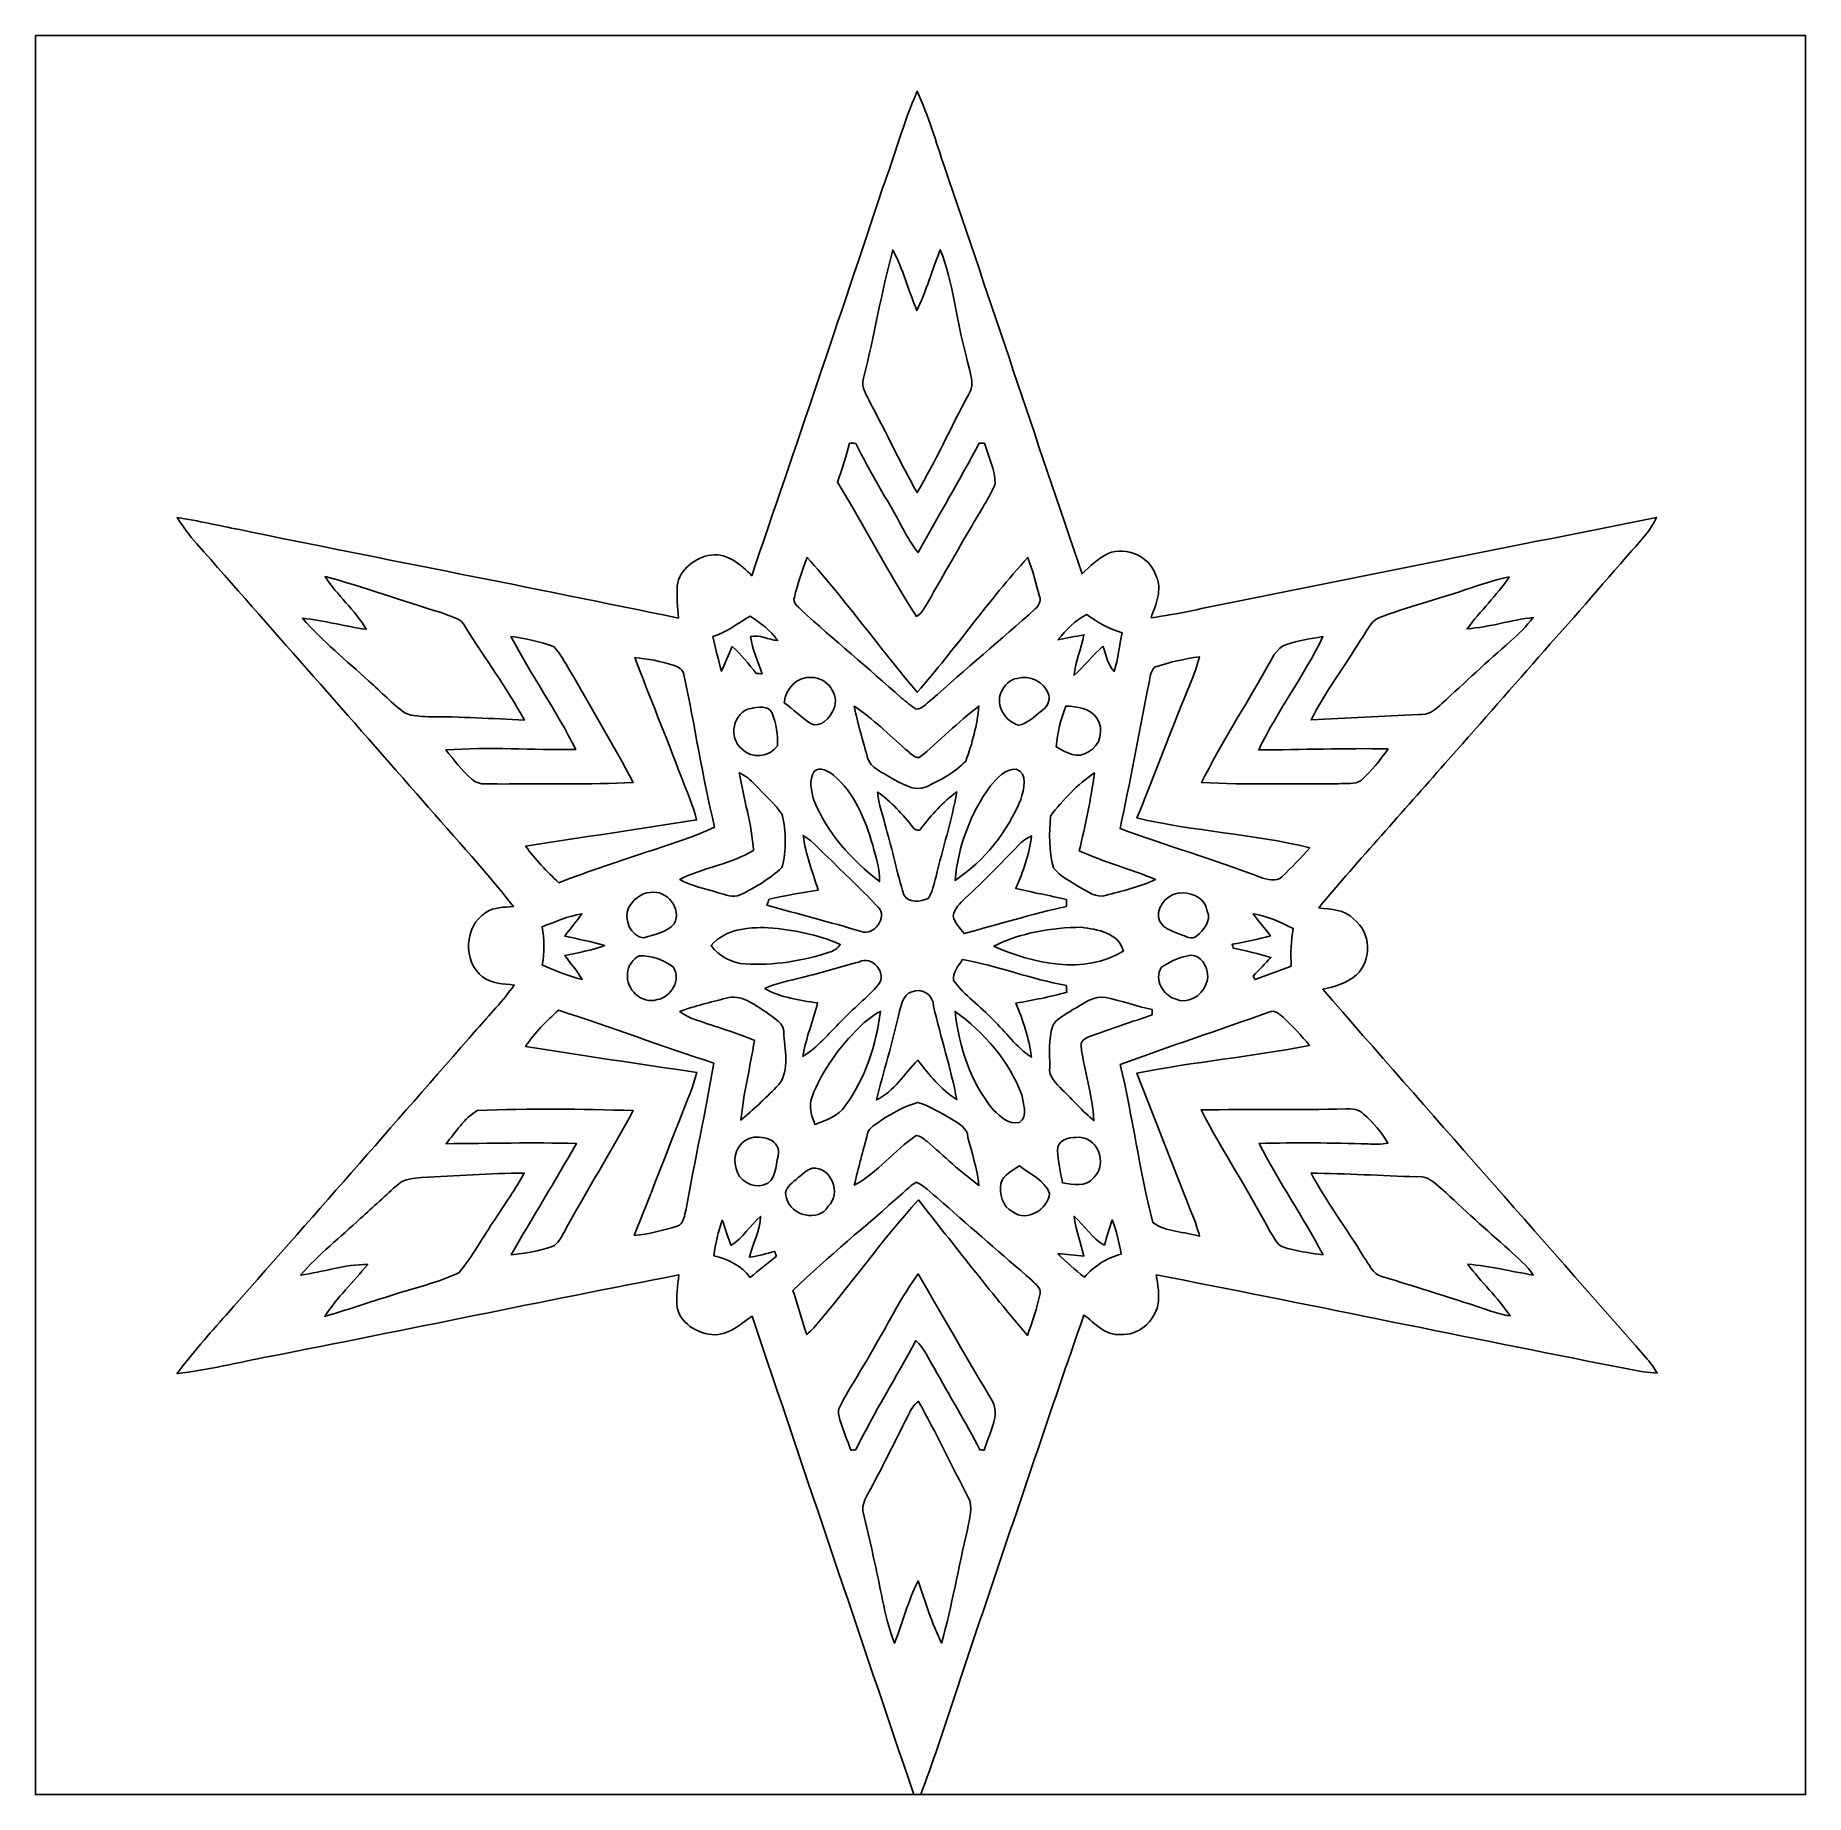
# Model space of a CAD drawing. Header units: centimetres. Extents: x -16.8 to 16.8, y -16.7 to 16.7.
import ezdxf

# ---------------------------------------------------------------- set-up
doc = ezdxf.new("R2010")
doc.units = ezdxf.units.CM
doc.header["$MEASUREMENT"] = 0
doc.layers.add('Layer 1', color=7, linetype='Continuous')

msp = doc.modelspace()

# ---------------------------------------------------------------- linework, layer by layer
at = {"layer": 'Layer 1', "color": 7}
for points, knots in [([(-16.77458, 16.66875), (-16.77458, 16.66875), (16.77458, 16.66875), (16.77458, 16.66875), (16.77458, 16.66875), (16.77458, 16.66875), (16.77458, -16.66875), (16.77458, -16.66875), (16.77458, -16.66875), (16.77458, -16.66875), (0.00494, -16.66875), (0.00494, -16.66875), (0.00494, -16.66875), (0.45332, -15.4686), (0.81139, -14.23635), (1.24672, -13.03126), (1.24672, -13.03126), (1.85067, -11.21092), (2.47015, -9.39588), (3.09457, -7.58261), (3.09457, -7.58261), (3.31258, -7.73007), (3.49991, -7.9816), (3.79201, -7.94949), (3.79201, -7.94949), (4.12468, -7.97772), (4.42807, -7.70537), (4.49933, -7.39175), (4.49933, -7.39175), (4.53072, -7.20055), (4.49968, -7.00793), (4.46934, -6.81919), (4.46934, -6.81919), (7.28557, -7.36529), (10.09297, -7.95302), (12.90814, -8.50371), (12.90814, -8.50371), (13.25915, -8.56721), (13.60593, -8.66316), (13.964, -8.68221), (13.964, -8.68221), (13.89662, -8.57603), (13.82324, -8.47372), (13.74069, -8.37918), (13.74069, -8.37918), (11.7034, -6.05367), (9.65376, -3.73874), (7.62388, -1.40688), (7.62388, -1.40688), (7.85213, -1.36031), (8.08179, -1.29046), (8.26347, -1.13665), (8.26347, -1.13665), (8.55874, -0.85584), (8.53828, -0.32914), (8.21302, -0.07761), (8.21302, -0.07761), (8.04192, 0.11148), (7.77699, 0.09948), (7.54662, 0.13758), (7.54662, 0.13758), (8.32273, 1.06539), (9.14435, 1.95474), (9.9374, 2.86844), (9.9374, 2.86844), (11.12273, 4.21146), (12.30947, 5.55343), (13.48422, 6.90633), (13.48422, 6.90633), (13.65603, 7.10177), (13.84371, 7.29121), (13.95024, 7.53286), (13.95024, 7.53286), (11.26384, 7.00087), (8.57991, 6.45478), (5.89351, 5.92279), (5.89351, 5.92279), (5.38586, 5.82507), (4.8828, 5.70054), (4.36986, 5.63174), (4.36986, 5.63174), (4.45982, 5.88962), (4.59211, 6.16691), (4.46193, 6.43678), (4.46193, 6.43678), (4.34022, 6.79556), (3.90454, 6.98641), (3.55671, 6.852), (3.55671, 6.852), (3.36832, 6.75746), (3.21134, 6.61353), (3.06352, 6.46642), (3.06352, 6.46642), (2.18475, 9.03287), (1.33209, 11.60851), (0.45438, 14.17532), (0.45438, 14.17532), (0.29069, 14.65686), (0.14993, 15.14792), (-0.06279, 15.61112), (-0.06279, 15.61112), (-0.32209, 15.01316), (-0.4953, 14.38346), (-0.71755, 13.77209), (-0.71755, 13.77209), (-1.53282, 11.32064), (-2.36538, 8.87483), (-3.19864, 6.42937), (-3.19864, 6.42937), (-3.40113, 6.63998), (-3.64913, 6.86012), (-3.96734, 6.82166), (-3.96734, 6.82166), (-4.26473, 6.78004), (-4.57482, 6.55285), (-4.60939, 6.23817), (-4.60939, 6.23817), (-4.62068, 6.03426), (-4.60869, 5.82965), (-4.58823, 5.62681), (-4.58823, 5.62681), (-7.35894, 6.20077), (-10.13742, 6.73664), (-12.90955, 7.30285), (-12.90955, 7.30285), (-13.30184, 7.38152), (-13.69201, 7.47254), (-14.08818, 7.53004), (-14.08818, 7.53004), (-13.97741, 7.35365), (-13.85006, 7.18749), (-13.71212, 7.03121), (-13.71212, 7.03121), (-12.3257, 5.4543), (-10.93682, 3.87985), (-9.55252, 2.30082), (-9.55252, 2.30082), (-8.9408, 1.58785), (-8.29451, 0.90241), (-7.71596, 0.16192), (-7.71596, 0.16192), (-7.8927, 0.14288), (-8.08143, 0.15381), (-8.23595, 0.04974), (-8.23595, 0.04974), (-8.64658, -0.20355), (-8.68363, -0.87912), (-8.2998, -1.17334), (-8.2998, -1.17334), (-8.12624, -1.30246), (-7.9054, -1.3021), (-7.70008, -1.32927), (-7.70008, -1.32927), (-7.91528, -1.62807), (-8.16998, -1.89477), (-8.41269, -2.17029), (-8.41269, -2.17029), (-9.99102, -3.97792), (-11.57323, -5.78238), (-13.16214, -7.58084), (-13.16214, -7.58084), (-13.47858, -7.94456), (-13.80384, -8.30121), (-14.0903, -8.68962), (-14.0903, -8.68962), (-13.50116, -8.62118), (-12.92472, -8.47796), (-12.34264, -8.36754), (-12.34264, -8.36754), (-9.75254, -7.86095), (-7.1688, -7.32084), (-4.57764, -6.8199), (-4.57764, -6.8199), (-4.60304, -7.02486), (-4.63162, -7.2323), (-4.61398, -7.43938), (-4.61398, -7.43938), (-4.53461, -7.77663), (-4.16101, -7.97736), (-3.83081, -7.95055), (-3.83081, -7.95055), (-3.58211, -7.91457), (-3.38984, -7.74206), (-3.19088, -7.60236), (-3.19088, -7.60236), (-2.17346, -10.62602), (-1.15076, -13.64756), (-0.12665, -16.66875), (-0.12665, -16.66875), (-0.12665, -16.66875), (-16.77458, -16.66875), (-16.77458, -16.66875), (-16.77458, -16.66875), (-16.77458, -16.66875), (-16.77458, 16.66875), (-16.77458, 16.66875)], [0, 0, 0, 0, 0.02, 0.02, 0.02, 0.02, 0.04, 0.04, 0.04, 0.04, 0.06, 0.06, 0.06, 0.06, 0.08, 0.08, 0.08, 0.08, 0.1, 0.1, 0.1, 0.1, 0.12, 0.12, 0.12, 0.12, 0.14, 0.14, 0.14, 0.14, 0.16, 0.16, 0.16, 0.16, 0.18, 0.18, 0.18, 0.18, 0.2, 0.2, 0.2, 0.2, 0.22, 0.22, 0.22, 0.22, 0.24, 0.24, 0.24, 0.24, 0.26, 0.26, 0.26, 0.26, 0.28, 0.28, 0.28, 0.28, 0.3, 0.3, 0.3, 0.3, 0.32, 0.32, 0.32, 0.32, 0.34, 0.34, 0.34, 0.34, 0.36, 0.36, 0.36, 0.36, 0.38, 0.38, 0.38, 0.38, 0.4, 0.4, 0.4, 0.4, 0.42, 0.42, 0.42, 0.42, 0.44, 0.44, 0.44, 0.44, 0.46, 0.46, 0.46, 0.46, 0.48, 0.48, 0.48, 0.48, 0.5, 0.5, 0.5, 0.5, 0.52, 0.52, 0.52, 0.52, 0.54, 0.54, 0.54, 0.54, 0.56, 0.56, 0.56, 0.56, 0.58, 0.58, 0.58, 0.58, 0.6, 0.6, 0.6, 0.6, 0.62, 0.62, 0.62, 0.62, 0.64, 0.64, 0.64, 0.64, 0.66, 0.66, 0.66, 0.66, 0.68, 0.68, 0.68, 0.68, 0.7, 0.7, 0.7, 0.7, 0.72, 0.72, 0.72, 0.72, 0.74, 0.74, 0.74, 0.74, 0.76, 0.76, 0.76, 0.76, 0.78, 0.78, 0.78, 0.78, 0.8, 0.8, 0.8, 0.8, 0.82, 0.82, 0.82, 0.82, 0.84, 0.84, 0.84, 0.84, 0.86, 0.86, 0.86, 0.86, 0.88, 0.88, 0.88, 0.88, 0.9, 0.9, 0.9, 0.9, 0.92, 0.92, 0.92, 0.92, 0.94, 0.94, 0.94, 0.94, 0.96, 0.96, 0.96, 0.96, 1, 1, 1, 1]), ([(-0.52599, 12.60404), (-0.32632, 12.23998), (-0.23142, 11.83287), (-0.06668, 11.45434), (-0.06668, 11.45434), (0.10654, 11.82864), (0.22331, 12.22516), (0.37536, 12.60792), (0.37536, 12.60792), (0.62794, 11.96481), (0.67663, 11.26172), (0.86466, 10.59886), (0.86466, 10.59886), (0.89817, 10.36038), (1.05974, 10.08803), (0.9084, 9.85626), (0.9084, 9.85626), (0.57221, 9.24525), (0.29422, 8.60178), (-0.06632, 8.00453), (-0.06632, 8.00453), (-0.37289, 8.55557), (-0.64064, 9.12636), (-0.93945, 9.68128), (-0.93945, 9.68128), (-1.00753, 9.83509), (-1.13524, 9.99561), (-1.07915, 10.17411), (-1.07915, 10.17411), (-0.87595, 10.97986), (-0.74048, 11.80183), (-0.52599, 12.60404)], [0, 0, 0, 0, 0.11111111, 0.11111111, 0.11111111, 0.11111111, 0.22222222, 0.22222222, 0.22222222, 0.22222222, 0.33333333, 0.33333333, 0.33333333, 0.33333333, 0.44444444, 0.44444444, 0.44444444, 0.44444444, 0.55555556, 0.55555556, 0.55555556, 0.55555556, 0.66666667, 0.66666667, 0.66666667, 0.66666667, 0.77777778, 0.77777778, 0.77777778, 0.77777778, 1, 1, 1, 1]), ([(-1.34514, 8.94045), (-1.30669, 8.93974), (-1.26788, 8.93868), (-1.22873, 8.93762), (-1.22873, 8.93762), (-0.95497, 8.38659), (-0.62548, 7.86589), (-0.33443, 7.32437), (-0.33443, 7.32437), (-0.2473, 7.16739), (-0.16016, 7.00899), (-0.04727, 6.86823), (-0.04727, 6.86823), (0.34043, 7.55897), (0.73801, 8.24442), (1.11478, 8.94115), (1.11478, 8.94115), (1.13912, 8.9408), (1.1871, 8.94009), (1.21144, 8.93974), (1.21144, 8.93974), (1.29187, 8.68715), (1.4097, 8.4395), (1.41817, 8.16963), (1.41817, 8.16963), (1.29928, 7.89305), (1.12642, 7.64399), (0.97931, 7.38187), (0.97931, 7.38187), (0.67486, 6.87211), (0.38911, 6.35106), (0.08643, 5.83953), (0.08643, 5.83953), (0.0448, 5.77039), (0.00106, 5.69419), (-0.07479, 5.6575), (-0.07479, 5.6575), (-0.61595, 6.48088), (-1.0541, 7.36812), (-1.57551, 8.20491), (-1.57551, 8.20491), (-1.48731, 8.44621), (-1.40723, 8.69068), (-1.34514, 8.94045)], [0, 0, 0, 0, 0.08333333, 0.08333333, 0.08333333, 0.08333333, 0.16666667, 0.16666667, 0.16666667, 0.16666667, 0.25, 0.25, 0.25, 0.25, 0.33333333, 0.33333333, 0.33333333, 0.33333333, 0.41666667, 0.41666667, 0.41666667, 0.41666667, 0.5, 0.5, 0.5, 0.5, 0.58333333, 0.58333333, 0.58333333, 0.58333333, 0.66666667, 0.66666667, 0.66666667, 0.66666667, 0.75, 0.75, 0.75, 0.75, 0.83333333, 0.83333333, 0.83333333, 0.83333333, 1, 1, 1, 1]), ([(-2.15018, 6.77686), (-1.41393, 5.95948), (-0.77505, 5.05989), (-0.06209, 4.2224), (-0.06209, 4.2224), (0.66358, 5.04966), (1.29011, 5.95983), (2.032, 6.77369), (2.032, 6.77369), (2.12372, 6.53344), (2.19322, 6.28438), (2.25707, 6.03532), (2.25707, 6.03532), (2.28776, 5.94607), (2.24084, 5.85788), (2.17311, 5.80073), (2.17311, 5.80073), (1.52506, 5.21229), (0.84843, 4.65596), (0.19826, 4.06964), (0.19826, 4.06964), (0.1076, 4.01426), (0.03493, 3.89326), (-0.0822, 3.90137), (-0.0822, 3.90137), (-0.18591, 3.95887), (-0.27164, 4.04354), (-0.36371, 4.11586), (-0.36371, 4.11586), (-0.99201, 4.67677), (-1.63795, 5.21794), (-2.26378, 5.78167), (-2.26378, 5.78167), (-2.32234, 5.84764), (-2.4324, 5.91714), (-2.39113, 6.01909), (-2.39113, 6.01909), (-2.32728, 6.27627), (-2.23767, 6.52674), (-2.15018, 6.77686)], [0, 0, 0, 0, 0.09090909, 0.09090909, 0.09090909, 0.09090909, 0.18181818, 0.18181818, 0.18181818, 0.18181818, 0.27272727, 0.27272727, 0.27272727, 0.27272727, 0.36363636, 0.36363636, 0.36363636, 0.36363636, 0.45454545, 0.45454545, 0.45454545, 0.45454545, 0.54545455, 0.54545455, 0.54545455, 0.54545455, 0.63636364, 0.63636364, 0.63636364, 0.63636364, 0.72727273, 0.72727273, 0.72727273, 0.72727273, 0.81818182, 0.81818182, 0.81818182, 0.81818182, 1, 1, 1, 1]), ([(-11.28536, 6.41209), (-10.54241, 6.21806), (-9.82098, 5.95207), (-9.08579, 5.73123), (-9.08579, 5.73123), (-8.92563, 5.65609), (-8.70091, 5.64092), (-8.6233, 5.45289), (-8.6233, 5.45289), (-8.25606, 4.8641), (-7.83978, 4.30424), (-7.50782, 3.69429), (-7.50782, 3.69429), (-8.11565, 3.72145), (-8.72349, 3.75885), (-9.33203, 3.75814), (-9.33203, 3.75814), (-9.47596, 3.76837), (-9.62872, 3.76414), (-9.76242, 3.8227), (-9.76242, 3.8227), (-10.01219, 4.00262), (-10.22279, 4.23051), (-10.45528, 4.43159), (-10.45528, 4.43159), (-10.87826, 4.82529), (-11.33369, 5.18654), (-11.71469, 5.62257), (-11.71469, 5.62257), (-11.30547, 5.58588), (-10.91001, 5.467), (-10.50325, 5.41479), (-10.50325, 5.41479), (-10.71951, 5.78167), (-11.0557, 6.05508), (-11.28536, 6.41209)], [0, 0, 0, 0, 0.1, 0.1, 0.1, 0.1, 0.2, 0.2, 0.2, 0.2, 0.3, 0.3, 0.3, 0.3, 0.4, 0.4, 0.4, 0.4, 0.5, 0.5, 0.5, 0.5, 0.6, 0.6, 0.6, 0.6, 0.7, 0.7, 0.7, 0.7, 0.8, 0.8, 0.8, 0.8, 1, 1, 1, 1]), ([(10.31416, 6.16091), (10.59286, 6.24769), (10.86802, 6.35317), (11.15589, 6.4075), (11.15589, 6.4075), (10.92376, 6.05331), (10.61085, 5.76263), (10.36038, 5.42255), (10.36038, 5.42255), (10.78406, 5.45359), (11.19046, 5.59188), (11.61168, 5.63774), (11.61168, 5.63774), (11.48539, 5.47158), (11.34004, 5.32165), (11.17988, 5.18795), (11.17988, 5.18795), (10.74208, 4.80342), (10.31557, 4.40655), (9.8873, 4.01179), (9.8873, 4.01179), (9.76524, 3.89643), (9.62131, 3.77296), (9.43681, 3.80224), (9.43681, 3.80224), (8.75806, 3.76872), (8.07932, 3.73486), (7.40092, 3.69641), (7.40092, 3.69641), (7.66868, 4.22487), (8.03275, 4.69971), (8.33826, 5.20665), (8.33826, 5.20665), (8.45291, 5.34599), (8.51323, 5.55449), (8.68786, 5.6328), (8.68786, 5.6328), (9.22091, 5.83565), (9.77653, 5.97076), (10.31416, 6.16091)], [0, 0, 0, 0, 0.09090909, 0.09090909, 0.09090909, 0.09090909, 0.18181818, 0.18181818, 0.18181818, 0.18181818, 0.27272727, 0.27272727, 0.27272727, 0.27272727, 0.36363636, 0.36363636, 0.36363636, 0.36363636, 0.45454545, 0.45454545, 0.45454545, 0.45454545, 0.54545455, 0.54545455, 0.54545455, 0.54545455, 0.63636364, 0.63636364, 0.63636364, 0.63636364, 0.72727273, 0.72727273, 0.72727273, 0.72727273, 0.81818182, 0.81818182, 0.81818182, 0.81818182, 1, 1, 1, 1]), ([(-3.93559, 5.27685), (-3.67348, 5.35552), (-3.46463, 5.53473), (-3.22686, 5.66067), (-3.22686, 5.66067), (-3.03071, 5.53932), (-2.83951, 5.39574), (-2.70898, 5.20171), (-2.70898, 5.20171), (-2.88078, 5.21229), (-3.05012, 5.32201), (-3.22121, 5.27544), (-3.22121, 5.27544), (-3.18911, 5.02991), (-3.07693, 4.80554), (-3.0032, 4.57129), (-3.0032, 4.57129), (-3.03071, 4.57271), (-3.08575, 4.57482), (-3.11326, 4.57623), (-3.11326, 4.57623), (-3.25438, 4.75509), (-3.39584, 4.93607), (-3.56729, 5.08776), (-3.56729, 5.08776), (-3.63749, 4.93183), (-3.70523, 4.7752), (-3.77331, 4.61821), (-3.77331, 4.61821), (-3.83223, 4.83694), (-3.8862, 5.05636), (-3.93559, 5.27685)], [0, 0, 0, 0, 0.11111111, 0.11111111, 0.11111111, 0.11111111, 0.22222222, 0.22222222, 0.22222222, 0.22222222, 0.33333333, 0.33333333, 0.33333333, 0.33333333, 0.44444444, 0.44444444, 0.44444444, 0.44444444, 0.55555556, 0.55555556, 0.55555556, 0.55555556, 0.66666667, 0.66666667, 0.66666667, 0.66666667, 0.77777778, 0.77777778, 0.77777778, 0.77777778, 1, 1, 1, 1]), ([(2.60244, 5.21723), (2.76613, 5.39186), (2.92664, 5.59435), (3.14995, 5.69348), (3.14995, 5.69348), (3.35633, 5.54637), (3.57681, 5.42078), (3.82199, 5.34917), (3.82199, 5.34917), (3.76908, 5.10611), (3.74685, 4.85528), (3.67101, 4.61751), (3.67101, 4.61751), (3.54118, 4.74098), (3.52496, 4.9343), (3.4544, 5.09235), (3.4544, 5.09235), (3.26002, 4.92266), (3.10586, 4.71205), (2.90936, 4.54448), (2.90936, 4.54448), (2.94322, 4.80624), (3.04341, 5.05319), (3.09739, 5.31072), (3.09739, 5.31072), (2.93264, 5.27861), (2.76719, 5.24686), (2.60244, 5.21723)], [0, 0, 0, 0, 0.125, 0.125, 0.125, 0.125, 0.25, 0.25, 0.25, 0.25, 0.375, 0.375, 0.375, 0.375, 0.5, 0.5, 0.5, 0.5, 0.625, 0.625, 0.625, 0.625, 0.75, 0.75, 0.75, 0.75, 1, 1, 1, 1]), ([(-7.76252, 5.27897), (-7.48524, 5.24051), (-7.20901, 5.18125), (-6.94549, 5.08459), (-6.94549, 5.08459), (-6.82484, 4.953), (-6.74264, 4.79037), (-6.64986, 4.63832), (-6.64986, 4.63832), (-6.24134, 3.93312), (-5.82895, 3.22968), (-5.44442, 2.51107), (-5.44442, 2.51107), (-6.2805, 2.46592), (-7.11835, 2.49484), (-7.95549, 2.4825), (-7.95549, 2.4825), (-8.13506, 2.50225), (-8.35695, 2.43346), (-8.503, 2.57351), (-8.503, 2.57351), (-8.68645, 2.73932), (-8.83885, 2.93617), (-8.99442, 3.12737), (-8.99442, 3.12737), (-8.17492, 3.18876), (-7.35365, 3.12737), (-6.5338, 3.13408), (-6.5338, 3.13408), (-6.89822, 3.87385), (-7.38188, 4.54836), (-7.76252, 5.27897)], [0, 0, 0, 0, 0.11111111, 0.11111111, 0.11111111, 0.11111111, 0.22222222, 0.22222222, 0.22222222, 0.22222222, 0.33333333, 0.33333333, 0.33333333, 0.33333333, 0.44444444, 0.44444444, 0.44444444, 0.44444444, 0.55555556, 0.55555556, 0.55555556, 0.55555556, 0.66666667, 0.66666667, 0.66666667, 0.66666667, 0.77777778, 0.77777778, 0.77777778, 0.77777778, 1, 1, 1, 1]), ([(6.93491, 5.12833), (7.15962, 5.20206), (7.39457, 5.23558), (7.62706, 5.2772), (7.62706, 5.2772), (7.27392, 4.53284), (6.76381, 3.87209), (6.40997, 3.12773), (6.40997, 3.12773), (7.22736, 3.1302), (8.04369, 3.16406), (8.86142, 3.14819), (8.86142, 3.14819), (8.71079, 2.93335), (8.54498, 2.72733), (8.34884, 2.55199), (8.34884, 2.55199), (8.23101, 2.45463), (8.05674, 2.51213), (7.92092, 2.48567), (7.92092, 2.48567), (7.05661, 2.49202), (6.1909, 2.46486), (5.3273, 2.50931), (5.3273, 2.50931), (5.69242, 3.25191), (6.14962, 3.94406), (6.55038, 4.66725), (6.55038, 4.66725), (6.65515, 4.83094), (6.72924, 5.06166), (6.93491, 5.12833)], [0, 0, 0, 0, 0.11111111, 0.11111111, 0.11111111, 0.11111111, 0.22222222, 0.22222222, 0.22222222, 0.22222222, 0.33333333, 0.33333333, 0.33333333, 0.33333333, 0.44444444, 0.44444444, 0.44444444, 0.44444444, 0.55555556, 0.55555556, 0.55555556, 0.55555556, 0.66666667, 0.66666667, 0.66666667, 0.66666667, 0.77777778, 0.77777778, 0.77777778, 0.77777778, 1, 1, 1, 1]), ([(-5.41373, 4.87927), (-5.16678, 4.85704), (-4.9216, 4.80836), (-4.68524, 4.73357), (-4.68524, 4.73357), (-4.59705, 4.70641), (-4.49862, 4.65631), (-4.4831, 4.55471), (-4.4831, 4.55471), (-4.27884, 3.5941), (-4.13456, 2.62008), (-3.90243, 1.66582), (-3.90243, 1.66582), (-4.27743, 1.48202), (-4.6796, 1.36737), (-5.07294, 1.23155), (-5.07294, 1.23155), (-5.67055, 1.03505), (-6.2671, 0.83538), (-6.85588, 0.61242), (-6.85588, 0.61242), (-7.08378, 0.82585), (-7.30462, 1.04916), (-7.48489, 1.30563), (-7.48489, 1.30563), (-6.40503, 1.47567), (-5.32236, 1.62736), (-4.24321, 1.80199), (-4.24321, 1.80199), (-4.30636, 2.08739), (-4.43618, 2.35126), (-4.53637, 2.62467), (-4.53637, 2.62467), (-4.82071, 3.37926), (-5.13186, 4.12362), (-5.41373, 4.87927)], [0, 0, 0, 0, 0.1, 0.1, 0.1, 0.1, 0.2, 0.2, 0.2, 0.2, 0.3, 0.3, 0.3, 0.3, 0.4, 0.4, 0.4, 0.4, 0.5, 0.5, 0.5, 0.5, 0.6, 0.6, 0.6, 0.6, 0.7, 0.7, 0.7, 0.7, 0.8, 0.8, 0.8, 0.8, 1, 1, 1, 1]), ([(4.43794, 4.69759), (4.71417, 4.78931), (5.00062, 4.85175), (5.2892, 4.89409), (5.2892, 4.89409), (5.19747, 4.55224), (5.04402, 4.23157), (4.91737, 3.90208), (4.91737, 3.90208), (4.64502, 3.21451), (4.38115, 2.52377), (4.1021, 1.83903), (4.1021, 1.83903), (5.18089, 1.58044), (6.30202, 1.54164), (7.37835, 1.27282), (7.37835, 1.27282), (7.20831, 1.08726), (7.03897, 0.90064), (6.85377, 0.7299), (6.85377, 0.7299), (6.74511, 0.61348), (6.56625, 0.67698), (6.43467, 0.71649), (6.43467, 0.71649), (5.56048, 1.04951), (4.66231, 1.31586), (3.78425, 1.63795), (3.78425, 1.63795), (3.96734, 2.51178), (4.13808, 3.38808), (4.30177, 4.26579), (4.30177, 4.26579), (4.34869, 4.40549), (4.33035, 4.5847), (4.43794, 4.69759)], [0, 0, 0, 0, 0.1, 0.1, 0.1, 0.1, 0.2, 0.2, 0.2, 0.2, 0.3, 0.3, 0.3, 0.3, 0.4, 0.4, 0.4, 0.4, 0.5, 0.5, 0.5, 0.5, 0.6, 0.6, 0.6, 0.6, 0.7, 0.7, 0.7, 0.7, 0.8, 0.8, 0.8, 0.8, 1, 1, 1, 1]), ([(-2.58516, 4.02237), (-2.56152, 4.28449), (-2.33609, 4.52402), (-2.06199, 4.50144), (-2.06199, 4.50144), (-1.77729, 4.50674), (-1.52083, 4.17759), (-1.64536, 3.90419), (-1.64536, 3.90419), (-1.70533, 3.74509), (-1.89794, 3.52531), (-2.08386, 3.63149), (-2.08386, 3.63149), (-2.26166, 3.74685), (-2.41618, 3.89467), (-2.58516, 4.02237)], [0, 0, 0, 0, 0.2, 0.2, 0.2, 0.2, 0.4, 0.4, 0.4, 0.4, 0.6, 0.6, 0.6, 0.6, 1, 1, 1, 1]), ([(1.83127, 4.48345), (2.06798, 4.55189), (2.34844, 4.42348), (2.42429, 4.18465), (2.42429, 4.18465), (2.47615, 4.05871), (2.38407, 3.92359), (2.28, 3.85763), (2.28, 3.85763), (2.15089, 3.76096), (2.02459, 3.62091), (1.85914, 3.59692), (1.85914, 3.59692), (1.60796, 3.66254), (1.41852, 3.97157), (1.52753, 4.22063), (1.52753, 4.22063), (1.5875, 4.34128), (1.68804, 4.46758), (1.83127, 4.48345)], [0, 0, 0, 0, 0.16666667, 0.16666667, 0.16666667, 0.16666667, 0.33333333, 0.33333333, 0.33333333, 0.33333333, 0.5, 0.5, 0.5, 0.5, 0.66666667, 0.66666667, 0.66666667, 0.66666667, 1, 1, 1, 1]), ([(-3.21239, 3.91548), (-3.08963, 3.93735), (-2.87338, 3.97792), (-2.80988, 3.82446), (-2.80988, 3.82446), (-2.74108, 3.62726), (-2.69628, 3.41383), (-2.7111, 3.20428), (-2.7111, 3.20428), (-2.85291, 2.99544), (-3.20746, 2.94852), (-3.38102, 3.14537), (-3.38102, 3.14537), (-3.65266, 3.35703), (-3.55353, 3.85022), (-3.21239, 3.91548)], [0, 0, 0, 0, 0.2, 0.2, 0.2, 0.2, 0.4, 0.4, 0.4, 0.4, 0.6, 0.6, 0.6, 0.6, 1, 1, 1, 1]), ([(-1.25554, 3.95534), (-0.89994, 3.72181), (-0.59972, 3.41842), (-0.28222, 3.13796), (-0.28222, 3.13796), (-0.20391, 3.07975), (-0.13264, 2.98344), (-0.02505, 2.98203), (-0.02505, 2.98203), (0.36548, 3.29177), (0.70697, 3.66113), (1.10808, 3.95817), (1.10808, 3.95817), (1.07068, 3.60186), (0.98354, 3.24838), (0.8569, 2.9143), (0.8569, 2.9143), (0.65123, 2.70051), (0.37782, 2.55658), (0.11148, 2.42782), (0.11148, 2.42782), (-0.13194, 2.32022), (-0.36019, 2.50472), (-0.57079, 2.60385), (-0.57079, 2.60385), (-0.7239, 2.70863), (-0.94686, 2.77918), (-1.0033, 2.97744), (-1.0033, 2.97744), (-1.08761, 3.30341), (-1.19204, 3.62444), (-1.25554, 3.95534)], [0, 0, 0, 0, 0.11111111, 0.11111111, 0.11111111, 0.11111111, 0.22222222, 0.22222222, 0.22222222, 0.22222222, 0.33333333, 0.33333333, 0.33333333, 0.33333333, 0.44444444, 0.44444444, 0.44444444, 0.44444444, 0.55555556, 0.55555556, 0.55555556, 0.55555556, 0.66666667, 0.66666667, 0.66666667, 0.66666667, 0.77777778, 0.77777778, 0.77777778, 0.77777778, 1, 1, 1, 1]), ([(2.7559, 3.96028), (2.96686, 3.94864), (3.21134, 3.92289), (3.34398, 3.73204), (3.34398, 3.73204), (3.48086, 3.5239), (3.41101, 3.20816), (3.18558, 3.0928), (3.18558, 3.0928), (2.98697, 2.95063), (2.75167, 3.07411), (2.5714, 3.18946), (2.5714, 3.18946), (2.5908, 3.4544), (2.65748, 3.71404), (2.7559, 3.96028)], [0, 0, 0, 0, 0.2, 0.2, 0.2, 0.2, 0.4, 0.4, 0.4, 0.4, 0.6, 0.6, 0.6, 0.6, 1, 1, 1, 1]), ([(-3.43429, 2.69558), (-3.31999, 2.64336), (-3.22086, 2.56469), (-3.13796, 2.47086), (-3.13796, 2.47086), (-2.96545, 2.28177), (-2.76366, 2.11737), (-2.62043, 1.90324), (-2.62043, 1.90324), (-2.54494, 1.57515), (-2.53718, 1.22273), (-2.62749, 0.89853), (-2.62749, 0.89853), (-2.85679, 0.68509), (-3.13514, 0.52035), (-3.41665, 0.381), (-3.41665, 0.381), (-3.55141, 0.31327), (-3.70064, 0.39405), (-3.83328, 0.42192), (-3.83328, 0.42192), (-4.07776, 0.49989), (-4.33952, 0.5394), (-4.56142, 0.67522), (-4.56142, 0.67522), (-4.11092, 0.89641), (-3.59692, 0.96696), (-3.16301, 1.22237), (-3.16301, 1.22237), (-3.19652, 1.72085), (-3.35315, 2.2031), (-3.43429, 2.69558)], [0, 0, 0, 0, 0.11111111, 0.11111111, 0.11111111, 0.11111111, 0.22222222, 0.22222222, 0.22222222, 0.22222222, 0.33333333, 0.33333333, 0.33333333, 0.33333333, 0.44444444, 0.44444444, 0.44444444, 0.44444444, 0.55555556, 0.55555556, 0.55555556, 0.55555556, 0.66666667, 0.66666667, 0.66666667, 0.66666667, 0.77777778, 0.77777778, 0.77777778, 0.77777778, 1, 1, 1, 1]), ([(-2.01507, 2.72168), (-1.90218, 2.81552), (-1.74696, 2.72838), (-1.65135, 2.65148), (-1.65135, 2.65148), (-1.24919, 2.31493), (-1.0474, 1.81081), (-0.90523, 1.3208), (-0.90523, 1.3208), (-0.84843, 1.09538), (-0.76623, 0.86924), (-0.77505, 0.63288), (-0.77505, 0.63288), (-1.30316, 1.03787), (-1.76989, 1.55046), (-2.01965, 2.17487), (-2.01965, 2.17487), (-2.06763, 2.34879), (-2.12372, 2.55834), (-2.01507, 2.72168)], [0, 0, 0, 0, 0.16666667, 0.16666667, 0.16666667, 0.16666667, 0.33333333, 0.33333333, 0.33333333, 0.33333333, 0.5, 0.5, 0.5, 0.5, 0.66666667, 0.66666667, 0.66666667, 0.66666667, 1, 1, 1, 1]), ([(1.32609, 2.44792), (1.45027, 2.59468), (1.60514, 2.76648), (1.81257, 2.76613), (1.81257, 2.76613), (2.04682, 2.68464), (1.95192, 2.37843), (1.90394, 2.19146), (1.90394, 2.19146), (1.6443, 1.57868), (1.21532, 1.02306), (0.65617, 0.65617), (0.65617, 0.65617), (0.71049, 1.29999), (0.94615, 1.92617), (1.32609, 2.44792)], [0, 0, 0, 0, 0.2, 0.2, 0.2, 0.2, 0.4, 0.4, 0.4, 0.4, 0.6, 0.6, 0.6, 0.6, 1, 1, 1, 1]), ([(2.46662, 1.87537), (2.69699, 2.18475), (2.97462, 2.47403), (3.29565, 2.6924), (3.29565, 2.6924), (3.23462, 2.19393), (3.12244, 1.70321), (3.0099, 1.21426), (3.0099, 1.21426), (3.48015, 1.00401), (3.97933, 0.86889), (4.45523, 0.67275), (4.45523, 0.67275), (4.15361, 0.53164), (3.82552, 0.45755), (3.50555, 0.37112), (3.50555, 0.37112), (3.33057, 0.31679), (3.17394, 0.44521), (3.02613, 0.51929), (3.02613, 0.51929), (2.85468, 0.63641), (2.64936, 0.72566), (2.52201, 0.89464), (2.52201, 0.89464), (2.43029, 1.21003), (2.43487, 1.55187), (2.46662, 1.87537)], [0, 0, 0, 0, 0.125, 0.125, 0.125, 0.125, 0.25, 0.25, 0.25, 0.25, 0.375, 0.375, 0.375, 0.375, 0.5, 0.5, 0.5, 0.5, 0.625, 0.625, 0.625, 0.625, 0.75, 0.75, 0.75, 0.75, 1, 1, 1, 1]), ([(-0.81245, 2.32939), (-0.54998, 2.14665), (-0.33831, 1.90571), (-0.1397, 1.6577), (-0.1397, 1.6577), (-0.10442, 1.61114), (-0.02046, 1.57409), (0.01235, 1.64359), (0.01235, 1.64359), (0.2092, 1.89936), (0.42721, 2.14066), (0.68721, 2.33398), (0.68721, 2.33398), (0.59514, 1.78964), (0.41945, 1.264), (0.29492, 0.72672), (0.29492, 0.72672), (0.25118, 0.58808), (0.23248, 0.43392), (0.14358, 0.31503), (0.14358, 0.31503), (-0.00035, 0.24306), (-0.22966, 0.22119), (-0.31679, 0.38418), (-0.31679, 0.38418), (-0.44556, 0.79798), (-0.53058, 1.22414), (-0.65088, 1.64042), (-0.65088, 1.64042), (-0.70732, 1.86972), (-0.7941, 2.09268), (-0.81245, 2.32939)], [0, 0, 0, 0, 0.11111111, 0.11111111, 0.11111111, 0.11111111, 0.22222222, 0.22222222, 0.22222222, 0.22222222, 0.33333333, 0.33333333, 0.33333333, 0.33333333, 0.44444444, 0.44444444, 0.44444444, 0.44444444, 0.55555556, 0.55555556, 0.55555556, 0.55555556, 0.66666667, 0.66666667, 0.66666667, 0.66666667, 0.77777778, 0.77777778, 0.77777778, 0.77777778, 1, 1, 1, 1]), ([(-2.22074, 1.50848), (-2.01577, 1.38148), (-1.86549, 1.18816), (-1.68663, 1.02976), (-1.68663, 1.02976), (-1.39488, 0.73343), (-1.08479, 0.45438), (-0.80363, 0.14817), (-0.80363, 0.14817), (-0.6096, -0.03916), (-0.88547, -0.3997), (-1.12254, -0.31221), (-1.12254, -0.31221), (-1.71591, -0.13441), (-2.31669, 0.01729), (-2.91218, 0.18733), (-2.91218, 0.18733), (-2.89736, 0.22507), (-2.88255, 0.26247), (-2.86773, 0.29951), (-2.86773, 0.29951), (-2.56152, 0.36936), (-2.25143, 0.42086), (-1.94169, 0.47272), (-1.94169, 0.47272), (-2.04153, 0.81633), (-2.18511, 1.14864), (-2.22074, 1.50848)], [0, 0, 0, 0, 0.125, 0.125, 0.125, 0.125, 0.25, 0.25, 0.25, 0.25, 0.375, 0.375, 0.375, 0.375, 0.5, 0.5, 0.5, 0.5, 0.625, 0.625, 0.625, 0.625, 0.75, 0.75, 0.75, 0.75, 1, 1, 1, 1]), ([(1.85561, 1.32045), (1.92334, 1.39876), (2.01189, 1.45309), (2.10432, 1.49754), (2.10432, 1.49754), (2.06199, 1.15217), (1.94592, 0.82127), (1.80622, 0.50412), (1.80622, 0.50412), (2.12443, 0.4258), (2.44792, 0.36971), (2.76719, 0.29316), (2.76719, 0.29316), (2.76719, 0.25047), (2.76754, 0.20743), (2.76754, 0.16404), (2.76754, 0.16404), (2.11384, 0.01588), (1.47179, -0.17851), (0.82444, -0.35172), (0.82444, -0.35172), (0.75494, -0.24271), (0.64029, -0.15064), (0.61913, -0.01764), (0.61913, -0.01764), (0.63676, 0.12241), (0.75001, 0.22543), (0.84667, 0.31785), (0.84667, 0.31785), (1.19768, 0.63676), (1.52435, 0.98108), (1.85561, 1.32045)], [0, 0, 0, 0, 0.11111111, 0.11111111, 0.11111111, 0.11111111, 0.22222222, 0.22222222, 0.22222222, 0.22222222, 0.33333333, 0.33333333, 0.33333333, 0.33333333, 0.44444444, 0.44444444, 0.44444444, 0.44444444, 0.55555556, 0.55555556, 0.55555556, 0.55555556, 0.66666667, 0.66666667, 0.66666667, 0.66666667, 0.77777778, 0.77777778, 0.77777778, 0.77777778, 1, 1, 1, 1]), ([(-5.12128, 0.42616), (-4.79919, 0.4826), (-4.52296, 0.12065), (-4.66619, -0.16792), (-4.66619, -0.16792), (-4.81224, -0.32561), (-5.04402, -0.3743), (-5.24369, -0.43074), (-5.24369, -0.43074), (-5.49804, -0.41487), (-5.62575, -0.07902), (-5.53403, 0.13617), (-5.53403, 0.13617), (-5.44795, 0.2861), (-5.30225, 0.4191), (-5.12128, 0.42616)], [0, 0, 0, 0, 0.2, 0.2, 0.2, 0.2, 0.4, 0.4, 0.4, 0.4, 0.6, 0.6, 0.6, 0.6, 1, 1, 1, 1]), ([(4.96852, 0.41769), (5.17102, 0.42086), (5.4102, 0.2921), (5.43595, 0.07338), (5.43595, 0.07338), (5.51709, -0.12277), (5.3654, -0.28328), (5.23205, -0.39934), (5.23205, -0.39934), (5.14103, -0.47484), (5.0232, -0.39793), (4.92831, -0.37077), (4.92831, -0.37077), (4.76638, -0.30268), (4.54201, -0.24483), (4.50921, -0.04163), (4.50921, -0.04163), (4.48839, 0.20391), (4.72511, 0.42933), (4.96852, 0.41769)], [0, 0, 0, 0, 0.16666667, 0.16666667, 0.16666667, 0.16666667, 0.33333333, 0.33333333, 0.33333333, 0.33333333, 0.5, 0.5, 0.5, 0.5, 0.66666667, 0.66666667, 0.66666667, 0.66666667, 1, 1, 1, 1]), ([(-7.17162, -0.22366), (-6.92432, -0.13018), (-6.67949, -0.02117), (-6.41738, 0.02505), (-6.41738, 0.02505), (-6.51581, -0.12383), (-6.63822, -0.25471), (-6.74194, -0.40005), (-6.74194, -0.40005), (-6.4897, -0.45896), (-6.23358, -0.50306), (-5.98558, -0.5782), (-5.98558, -0.5782), (-6.22864, -0.67275), (-6.48758, -0.71261), (-6.74088, -0.76906), (-6.74088, -0.76906), (-6.63152, -0.92004), (-6.50275, -1.05833), (-6.41385, -1.22343), (-6.41385, -1.22343), (-6.67314, -1.15605), (-6.92256, -1.0541), (-7.16809, -0.94721), (-7.16809, -0.94721), (-7.12329, -0.70838), (-7.12752, -0.46214), (-7.17162, -0.22366)], [0, 0, 0, 0, 0.125, 0.125, 0.125, 0.125, 0.25, 0.25, 0.25, 0.25, 0.375, 0.375, 0.375, 0.375, 0.5, 0.5, 0.5, 0.5, 0.625, 0.625, 0.625, 0.625, 0.75, 0.75, 0.75, 0.75, 1, 1, 1, 1]), ([(6.30696, 0.02328), (6.57366, -0.02011), (6.82131, -0.13511), (7.06085, -0.25506), (7.06085, -0.25506), (7.02169, -0.49036), (7.01287, -0.73096), (7.02804, -0.96908), (7.02804, -0.96908), (6.79873, -1.05551), (6.56978, -1.14124), (6.33977, -1.22449), (6.33977, -1.22449), (6.33024, -1.20756), (6.31155, -1.17369), (6.30202, -1.15676), (6.30202, -1.15676), (6.41632, -1.04105), (6.52921, -0.92357), (6.63963, -0.80398), (6.63963, -0.80398), (6.40609, -0.73272), (6.16832, -0.67663), (5.92914, -0.63006), (5.92914, -0.63006), (5.92349, -0.61136), (5.9122, -0.57397), (5.90656, -0.55563), (5.90656, -0.55563), (6.15103, -0.50941), (6.39586, -0.46214), (6.6354, -0.39299), (6.6354, -0.39299), (6.52604, -0.254), (6.40786, -0.12171), (6.30696, 0.02328)], [0, 0, 0, 0, 0.1, 0.1, 0.1, 0.1, 0.2, 0.2, 0.2, 0.2, 0.3, 0.3, 0.3, 0.3, 0.4, 0.4, 0.4, 0.4, 0.5, 0.5, 0.5, 0.5, 0.6, 0.6, 0.6, 0.6, 0.7, 0.7, 0.7, 0.7, 0.8, 0.8, 0.8, 0.8, 1, 1, 1, 1]), ([(-3.96981, -0.57856), (-3.7024, -0.26494), (-3.27272, -0.23354), (-2.88678, -0.24024), (-2.88678, -0.24024), (-2.42006, -0.2794), (-1.95192, -0.36689), (-1.52118, -0.55739), (-1.52118, -0.55739), (-1.56351, -0.63818), (-1.64818, -0.67945), (-1.73108, -0.70626), (-1.73108, -0.70626), (-2.24261, -0.87454), (-2.78553, -0.9585), (-3.32352, -0.92675), (-3.32352, -0.92675), (-3.57928, -0.9144), (-3.81564, -0.77964), (-3.96981, -0.57856)], [0, 0, 0, 0, 0.16666667, 0.16666667, 0.16666667, 0.16666667, 0.33333333, 0.33333333, 0.33333333, 0.33333333, 0.5, 0.5, 0.5, 0.5, 0.66666667, 0.66666667, 0.66666667, 0.66666667, 1, 1, 1, 1]), ([(1.38712, -0.59337), (1.89759, -0.33549), (2.48214, -0.23495), (3.05047, -0.23283), (3.05047, -0.23283), (3.34892, -0.27199), (3.75356, -0.33973), (3.84563, -0.68368), (3.84563, -0.68368), (3.09668, -1.14159), (2.14066, -0.91793), (1.38712, -0.59337)], [0, 0, 0, 0, 0.25, 0.25, 0.25, 0.25, 0.5, 0.5, 0.5, 0.5, 1, 1, 1, 1]), ([(-5.32906, -0.77188), (-5.10505, -0.76941), (-4.86798, -0.84843), (-4.68806, -0.98496), (-4.68806, -0.98496), (-4.52296, -1.22414), (-4.72969, -1.55822), (-4.9911, -1.60408), (-4.9911, -1.60408), (-5.28391, -1.69933), (-5.59259, -1.40723), (-5.55237, -1.1116), (-5.55237, -1.1116), (-5.54567, -0.96979), (-5.45712, -0.83326), (-5.32906, -0.77188)], [0, 0, 0, 0, 0.2, 0.2, 0.2, 0.2, 0.4, 0.4, 0.4, 0.4, 0.6, 0.6, 0.6, 0.6, 1, 1, 1, 1]), ([(-1.16734, -0.89218), (-0.92146, -0.74648), (-0.62195, -1.1109), (-0.79728, -1.31833), (-0.79728, -1.31833), (-1.01424, -1.57127), (-1.28164, -1.77518), (-1.50813, -2.01965), (-1.50813, -2.01965), (-1.74237, -2.24437), (-1.9491, -2.50684), (-2.22744, -2.68005), (-2.22744, -2.68005), (-2.17452, -2.33186), (-2.03341, -2.00695), (-1.95192, -1.66617), (-1.95192, -1.66617), (-2.29376, -1.61572), (-2.64619, -1.56633), (-2.95275, -1.39488), (-2.95275, -1.39488), (-2.72838, -1.28552), (-2.47897, -1.24742), (-2.24049, -1.18145), (-2.24049, -1.18145), (-1.87889, -1.0989), (-1.52647, -0.98354), (-1.16734, -0.89218)], [0, 0, 0, 0, 0.125, 0.125, 0.125, 0.125, 0.25, 0.25, 0.25, 0.25, 0.375, 0.375, 0.375, 0.375, 0.5, 0.5, 0.5, 0.5, 0.625, 0.625, 0.625, 0.625, 0.75, 0.75, 0.75, 0.75, 1, 1, 1, 1]), ([(0.79516, -0.84561), (1.46332, -0.9585), (2.09726, -1.21991), (2.76613, -1.33456), (2.76613, -1.33456), (2.76754, -1.37724), (2.76895, -1.42028), (2.77072, -1.46368), (2.77072, -1.46368), (2.45498, -1.55434), (2.13219, -1.61255), (1.80975, -1.67076), (1.80975, -1.67076), (1.94098, -2.00131), (2.06022, -2.33856), (2.10256, -2.69416), (2.10256, -2.69416), (1.81222, -2.50966), (1.62031, -2.21121), (1.36807, -1.98332), (1.36807, -1.98332), (1.13559, -1.72226), (0.82868, -1.52859), (0.6283, -1.24037), (0.6283, -1.24037), (0.59796, -1.09149), (0.72496, -0.96626), (0.79516, -0.84561)], [0, 0, 0, 0, 0.125, 0.125, 0.125, 0.125, 0.25, 0.25, 0.25, 0.25, 0.375, 0.375, 0.375, 0.375, 0.5, 0.5, 0.5, 0.5, 0.625, 0.625, 0.625, 0.625, 0.75, 0.75, 0.75, 0.75, 1, 1, 1, 1]), ([(5.04402, -0.77858), (5.32236, -0.68121), (5.53402, -1.08479), (5.40491, -1.3141), (5.40491, -1.3141), (5.32871, -1.54623), (5.05566, -1.6951), (4.82812, -1.59138), (4.82812, -1.59138), (4.59352, -1.51836), (4.42277, -1.22167), (4.56212, -0.99801), (4.56212, -0.99801), (4.70288, -0.89218), (4.8701, -0.8128), (5.04402, -0.77858)], [0, 0, 0, 0, 0.2, 0.2, 0.2, 0.2, 0.4, 0.4, 0.4, 0.4, 0.6, 0.6, 0.6, 0.6, 1, 1, 1, 1]), ([(-3.68406, -1.57692), (-3.40254, -1.49049), (-3.1563, -1.70074), (-2.93088, -1.83621), (-2.93088, -1.83621), (-2.78977, -1.95016), (-2.55482, -2.04576), (-2.59221, -2.27506), (-2.59221, -2.27506), (-2.56787, -2.60526), (-2.46274, -3.00108), (-2.73368, -3.26284), (-2.73368, -3.26284), (-2.94499, -3.48227), (-3.17147, -3.68794), (-3.40289, -3.88655), (-3.40289, -3.88655), (-3.35986, -3.37644), (-3.22298, -2.88078), (-3.14784, -2.37561), (-3.14784, -2.37561), (-3.50732, -2.22744), (-3.87914, -2.1142), (-4.24744, -1.99108), (-4.24744, -1.99108), (-4.36069, -1.95368), (-4.46723, -1.899), (-4.56283, -1.82845), (-4.56283, -1.82845), (-4.27673, -1.72297), (-3.97933, -1.65206), (-3.68406, -1.57692)], [0, 0, 0, 0, 0.11111111, 0.11111111, 0.11111111, 0.11111111, 0.22222222, 0.22222222, 0.22222222, 0.22222222, 0.33333333, 0.33333333, 0.33333333, 0.33333333, 0.44444444, 0.44444444, 0.44444444, 0.44444444, 0.55555556, 0.55555556, 0.55555556, 0.55555556, 0.66666667, 0.66666667, 0.66666667, 0.66666667, 0.77777778, 0.77777778, 0.77777778, 0.77777778, 1, 1, 1, 1]), ([(-0.1651, -1.4545), (0.02187, -1.37301), (0.25153, -1.51765), (0.24624, -1.73002), (0.24624, -1.73002), (0.38453, -2.32163), (0.57468, -2.90019), (0.68686, -3.49779), (0.68686, -3.49779), (0.38594, -3.30764), (0.16651, -3.02578), (-0.05186, -2.75131), (-0.05186, -2.75131), (-0.30621, -3.00355), (-0.49565, -3.34574), (-0.8322, -3.50273), (-0.8322, -3.50273), (-0.70097, -2.96122), (-0.53234, -2.42958), (-0.41169, -1.88524), (-0.41169, -1.88524), (-0.36865, -1.73179), (-0.34466, -1.51236), (-0.1651, -1.4545)], [0, 0, 0, 0, 0.14285714, 0.14285714, 0.14285714, 0.14285714, 0.28571429, 0.28571429, 0.28571429, 0.28571429, 0.42857143, 0.42857143, 0.42857143, 0.42857143, 0.57142857, 0.57142857, 0.57142857, 0.57142857, 0.71428571, 0.71428571, 0.71428571, 0.71428571, 1, 1, 1, 1]), ([(2.88643, -1.79282), (3.08328, -1.69122), (3.27766, -1.51236), (3.51896, -1.56492), (3.51896, -1.56492), (3.81071, -1.63195), (4.0961, -1.72508), (4.38891, -1.7907), (4.38891, -1.7907), (4.38961, -1.81539), (4.39173, -1.86443), (4.39279, -1.88912), (4.39279, -1.88912), (4.00932, -2.02565), (3.62303, -2.15336), (3.23921, -2.28741), (3.23921, -2.28741), (3.15348, -2.31987), (3.03318, -2.36537), (3.042, -2.47756), (3.042, -2.47756), (3.09704, -2.95451), (3.26319, -3.41524), (3.28648, -3.89714), (3.28648, -3.89714), (3.07128, -3.71757), (2.88607, -3.50591), (2.68605, -3.31082), (2.68605, -3.31082), (2.57246, -3.18982), (2.41582, -3.0674), (2.45216, -2.87549), (2.45216, -2.87549), (2.4444, -2.62008), (2.4317, -2.35903), (2.50119, -2.11032), (2.50119, -2.11032), (2.57563, -1.95439), (2.75449, -1.88912), (2.88643, -1.79282)], [0, 0, 0, 0, 0.09090909, 0.09090909, 0.09090909, 0.09090909, 0.18181818, 0.18181818, 0.18181818, 0.18181818, 0.27272727, 0.27272727, 0.27272727, 0.27272727, 0.36363636, 0.36363636, 0.36363636, 0.36363636, 0.45454545, 0.45454545, 0.45454545, 0.45454545, 0.54545455, 0.54545455, 0.54545455, 0.54545455, 0.63636364, 0.63636364, 0.63636364, 0.63636364, 0.72727273, 0.72727273, 0.72727273, 0.72727273, 0.81818182, 0.81818182, 0.81818182, 0.81818182, 1, 1, 1, 1]), ([(-7.48312, -2.49379), (-7.31979, -2.22779), (-7.08766, -2.01471), (-6.86118, -1.8034), (-6.86118, -1.8034), (-5.87551, -2.1269), (-4.90079, -2.4832), (-3.91548, -2.80811), (-3.91548, -2.80811), (-4.07494, -3.73239), (-4.27637, -4.64961), (-4.44429, -5.57248), (-4.44429, -5.57248), (-4.47746, -5.68043), (-4.47499, -5.85787), (-4.61363, -5.89597), (-4.61363, -5.89597), (-4.87856, -5.97429), (-5.14773, -6.05402), (-5.42502, -6.07342), (-5.42502, -6.07342), (-5.12092, -5.31636), (-4.83164, -4.55366), (-4.53037, -3.79589), (-4.53037, -3.79589), (-4.42913, -3.52672), (-4.3113, -3.26319), (-4.23898, -2.98415), (-4.23898, -2.98415), (-5.32095, -2.82504), (-6.40221, -2.6603), (-7.48312, -2.49379)], [0, 0, 0, 0, 0.11111111, 0.11111111, 0.11111111, 0.11111111, 0.22222222, 0.22222222, 0.22222222, 0.22222222, 0.33333333, 0.33333333, 0.33333333, 0.33333333, 0.44444444, 0.44444444, 0.44444444, 0.44444444, 0.55555556, 0.55555556, 0.55555556, 0.55555556, 0.66666667, 0.66666667, 0.66666667, 0.66666667, 0.77777778, 0.77777778, 0.77777778, 0.77777778, 1, 1, 1, 1]), ([(-1.15641, -2.12408), (-1.03823, -2.00625), (-0.90664, -1.90077), (-0.75671, -1.82598), (-0.75671, -1.82598), (-0.84384, -2.46098), (-1.04352, -3.09704), (-1.42663, -3.61738), (-1.42663, -3.61738), (-1.55575, -3.81811), (-1.79246, -3.88726), (-2.00096, -3.97193), (-2.00096, -3.97193), (-2.0634, -3.80788), (-2.12372, -3.61879), (-2.05599, -3.44734), (-2.05599, -3.44734), (-1.86478, -2.94322), (-1.5367, -2.50155), (-1.15641, -2.12408)], [0, 0, 0, 0, 0.16666667, 0.16666667, 0.16666667, 0.16666667, 0.33333333, 0.33333333, 0.33333333, 0.33333333, 0.5, 0.5, 0.5, 0.5, 0.66666667, 0.66666667, 0.66666667, 0.66666667, 1, 1, 1, 1]), ([(0.65546, -1.82668), (1.20756, -2.22215), (1.6764, -2.76648), (1.91841, -3.40536), (1.91841, -3.40536), (1.94522, -3.56447), (2.04294, -3.8167), (1.87572, -3.92994), (1.87572, -3.92994), (1.6697, -3.98286), (1.51836, -3.81776), (1.38324, -3.69676), (1.38324, -3.69676), (0.94791, -3.17041), (0.72708, -2.49802), (0.65546, -1.82668)], [0, 0, 0, 0, 0.2, 0.2, 0.2, 0.2, 0.4, 0.4, 0.4, 0.4, 0.6, 0.6, 0.6, 0.6, 1, 1, 1, 1]), ([(6.60365, -1.84009), (6.71089, -1.7907), (6.80402, -1.87325), (6.8774, -1.94169), (6.8774, -1.94169), (7.05238, -2.10785), (7.22207, -2.28), (7.37023, -2.47121), (7.37023, -2.47121), (6.2865, -2.68534), (5.18089, -2.7813), (4.09857, -2.99967), (4.09857, -2.99967), (4.43936, -3.85798), (4.76956, -4.72087), (5.1121, -5.57847), (5.1121, -5.57847), (5.17807, -5.74569), (5.24439, -5.91326), (5.29061, -6.08753), (5.29061, -6.08753), (5.00027, -5.99757), (4.65808, -6.01169), (4.40443, -5.82859), (4.40443, -5.82859), (4.15149, -4.84399), (4.0199, -3.82729), (3.78636, -2.83563), (3.78636, -2.83563), (4.7184, -2.48532), (5.66702, -2.1784), (6.60365, -1.84009)], [0, 0, 0, 0, 0.11111111, 0.11111111, 0.11111111, 0.11111111, 0.22222222, 0.22222222, 0.22222222, 0.22222222, 0.33333333, 0.33333333, 0.33333333, 0.33333333, 0.44444444, 0.44444444, 0.44444444, 0.44444444, 0.55555556, 0.55555556, 0.55555556, 0.55555556, 0.66666667, 0.66666667, 0.66666667, 0.66666667, 0.77777778, 0.77777778, 0.77777778, 0.77777778, 1, 1, 1, 1]), ([(-8.39823, -3.70628), (-7.41504, -3.66571), (-6.42726, -3.677), (-5.44301, -3.70558), (-5.44301, -3.70558), (-5.86317, -4.48381), (-6.33307, -5.23416), (-6.75393, -6.01239), (-6.75393, -6.01239), (-6.81426, -6.11152), (-6.8647, -6.23429), (-6.97794, -6.28368), (-6.97794, -6.28368), (-7.22912, -6.37222), (-7.49335, -6.41138), (-7.75688, -6.44172), (-7.75688, -6.44172), (-7.35542, -5.73193), (-6.92362, -5.03978), (-6.52145, -4.3307), (-6.52145, -4.3307), (-7.34519, -4.30706), (-8.16928, -4.32823), (-8.99266, -4.33352), (-8.99266, -4.33352), (-8.80463, -4.12009), (-8.65223, -3.84845), (-8.39823, -3.70628)], [0, 0, 0, 0, 0.125, 0.125, 0.125, 0.125, 0.25, 0.25, 0.25, 0.25, 0.375, 0.375, 0.375, 0.375, 0.5, 0.5, 0.5, 0.5, 0.625, 0.625, 0.625, 0.625, 0.75, 0.75, 0.75, 0.75, 1, 1, 1, 1]), ([(-0.75847, -3.89784), (-0.53728, -3.75849), (-0.30515, -3.62726), (-0.05398, -3.55071), (-0.05398, -3.55071), (0.17286, -3.61844), (0.37571, -3.74791), (0.58138, -3.86362), (0.58138, -3.86362), (0.71579, -3.94723), (0.89218, -4.02731), (0.89782, -4.21499), (0.89782, -4.21499), (0.9779, -4.5145), (1.0728, -4.81295), (1.10737, -5.12304), (1.10737, -5.12304), (0.75389, -4.87433), (0.44944, -4.566), (0.11959, -4.28872), (0.11959, -4.28872), (0.05997, -4.24251), (-0.00071, -4.17689), (-0.0829, -4.18112), (-0.0829, -4.18112), (-0.50236, -4.45629), (-0.80963, -4.88315), (-1.25483, -5.12163), (-1.25483, -5.12163), (-1.1811, -4.79319), (-1.0855, -4.47005), (-1.00401, -4.14373), (-1.00401, -4.14373), (-0.97861, -4.02026), (-0.84384, -3.97193), (-0.75847, -3.89784)], [0, 0, 0, 0, 0.1, 0.1, 0.1, 0.1, 0.2, 0.2, 0.2, 0.2, 0.3, 0.3, 0.3, 0.3, 0.4, 0.4, 0.4, 0.4, 0.5, 0.5, 0.5, 0.5, 0.6, 0.6, 0.6, 0.6, 0.7, 0.7, 0.7, 0.7, 0.8, 0.8, 0.8, 0.8, 1, 1, 1, 1]), ([(8.06132, -3.67277), (8.18056, -3.66677), (8.31109, -3.68088), (8.39893, -3.7719), (8.39893, -3.7719), (8.57603, -3.93241), (8.74148, -4.11304), (8.8586, -4.32294), (8.8586, -4.32294), (8.73619, -4.35292), (8.60742, -4.34199), (8.4836, -4.33846), (8.4836, -4.33846), (7.79498, -4.31377), (7.10565, -4.31588), (6.41703, -4.32717), (6.41703, -4.32717), (6.7885, -5.04896), (7.24711, -5.72311), (7.63129, -6.43819), (7.63129, -6.43819), (7.37235, -6.40856), (7.11376, -6.36764), (6.8647, -6.29073), (6.8647, -6.29073), (6.74476, -6.23993), (6.69996, -6.10059), (6.62905, -6.00216), (6.62905, -6.00216), (6.21489, -5.22041), (5.7277, -4.47851), (5.31777, -3.69499), (5.31777, -3.69499), (6.23217, -3.67383), (7.14692, -3.7017), (8.06132, -3.67277)], [0, 0, 0, 0, 0.1, 0.1, 0.1, 0.1, 0.2, 0.2, 0.2, 0.2, 0.3, 0.3, 0.3, 0.3, 0.4, 0.4, 0.4, 0.4, 0.5, 0.5, 0.5, 0.5, 0.6, 0.6, 0.6, 0.6, 0.7, 0.7, 0.7, 0.7, 0.8, 0.8, 0.8, 0.8, 1, 1, 1, 1]), ([(-3.24626, -4.23298), (-3.02507, -4.15749), (-2.62114, -4.25133), (-2.70051, -4.56812), (-2.70051, -4.56812), (-2.74849, -4.7438), (-2.73473, -5.06166), (-2.96792, -5.11387), (-2.96792, -5.11387), (-3.18982, -5.18971), (-3.45687, -5.02744), (-3.49603, -4.80095), (-3.49603, -4.80095), (-3.562, -4.58682), (-3.46675, -4.30989), (-3.24626, -4.23298)], [0, 0, 0, 0, 0.2, 0.2, 0.2, 0.2, 0.4, 0.4, 0.4, 0.4, 0.6, 0.6, 0.6, 0.6, 1, 1, 1, 1]), ([(2.59786, -4.45982), (2.57351, -4.28484), (2.80952, -4.20405), (2.94605, -4.21569), (2.94605, -4.21569), (3.33904, -4.16243), (3.57293, -4.71664), (3.28224, -4.97522), (3.28224, -4.97522), (3.14043, -5.16326), (2.89207, -5.10646), (2.69134, -5.07647), (2.69134, -5.07647), (2.65148, -4.87186), (2.60562, -4.66866), (2.59786, -4.45982)], [0, 0, 0, 0, 0.2, 0.2, 0.2, 0.2, 0.4, 0.4, 0.4, 0.4, 0.6, 0.6, 0.6, 0.6, 1, 1, 1, 1]), ([(-9.45656, -4.97522), (-8.8078, -4.95053), (-8.16081, -4.89091), (-7.51099, -4.89021), (-7.51099, -4.89021), (-7.67256, -5.19571), (-7.88106, -5.47335), (-8.06203, -5.76721), (-8.06203, -5.76721), (-8.29345, -6.10059), (-8.48536, -6.46254), (-8.74642, -6.7751), (-8.74642, -6.7751), (-9.0678, -6.9409), (-9.42375, -7.01851), (-9.7663, -7.12787), (-9.7663, -7.12787), (-10.27748, -7.27781), (-10.77877, -7.4609), (-11.29065, -7.6073), (-11.29065, -7.6073), (-11.05676, -7.24958), (-10.74808, -6.95078), (-10.47715, -6.6227), (-10.47715, -6.6227), (-10.90754, -6.61317), (-11.32346, -6.77157), (-11.74821, -6.82237), (-11.74821, -6.82237), (-11.41024, -6.4262), (-10.9922, -6.10976), (-10.61649, -5.75134), (-10.61649, -5.75134), (-10.37096, -5.53861), (-10.1413, -5.30825), (-9.89365, -5.09834), (-9.89365, -5.09834), (-9.77512, -4.99181), (-9.60649, -4.99357), (-9.45656, -4.97522)], [0, 0, 0, 0, 0.09090909, 0.09090909, 0.09090909, 0.09090909, 0.18181818, 0.18181818, 0.18181818, 0.18181818, 0.27272727, 0.27272727, 0.27272727, 0.27272727, 0.36363636, 0.36363636, 0.36363636, 0.36363636, 0.45454545, 0.45454545, 0.45454545, 0.45454545, 0.54545455, 0.54545455, 0.54545455, 0.54545455, 0.63636364, 0.63636364, 0.63636364, 0.63636364, 0.72727273, 0.72727273, 0.72727273, 0.72727273, 0.81818182, 0.81818182, 0.81818182, 0.81818182, 1, 1, 1, 1]), ([(-2.05034, -4.79566), (-1.69404, -4.7625), (-1.49084, -5.27826), (-1.74696, -5.51991), (-1.74696, -5.51991), (-1.93851, -5.83036), (-2.45816, -5.70018), (-2.53929, -5.36504), (-2.53929, -5.36504), (-2.60103, -5.22499), (-2.48744, -5.12516), (-2.39924, -5.04366), (-2.39924, -5.04366), (-2.28635, -4.95759), (-2.18475, -4.84822), (-2.05034, -4.79566)], [0, 0, 0, 0, 0.2, 0.2, 0.2, 0.2, 0.4, 0.4, 0.4, 0.4, 0.6, 0.6, 0.6, 0.6, 1, 1, 1, 1]), ([(1.52365, -5.08635), (1.56704, -4.9149), (1.74766, -4.84399), (1.87854, -4.75192), (1.87854, -4.75192), (2.07327, -4.90996), (2.3562, -5.02603), (2.44616, -5.2772), (2.44616, -5.2772), (2.41053, -5.57847), (2.01507, -5.82859), (1.74696, -5.6261), (1.74696, -5.6261), (1.55504, -5.52732), (1.48908, -5.28567), (1.52365, -5.08635)], [0, 0, 0, 0, 0.2, 0.2, 0.2, 0.2, 0.4, 0.4, 0.4, 0.4, 0.6, 0.6, 0.6, 0.6, 1, 1, 1, 1]), ([(7.40163, -4.89126), (8.06873, -4.90079), (8.73513, -4.93783), (9.40188, -4.96323), (9.40188, -4.96323), (9.59908, -4.92866), (9.74019, -5.07294), (9.87496, -5.18795), (9.87496, -5.18795), (10.29723, -5.57777), (10.71986, -5.96724), (11.15413, -6.34471), (11.15413, -6.34471), (11.31499, -6.49534), (11.49209, -6.6361), (11.6145, -6.82272), (11.6145, -6.82272), (11.19893, -6.75852), (10.79041, -6.65057), (10.37026, -6.61776), (10.37026, -6.61776), (10.62531, -6.95501), (10.93964, -7.24429), (11.17353, -7.59813), (11.17353, -7.59813), (11.04935, -7.58049), (10.92729, -7.54627), (10.80946, -7.50464), (10.80946, -7.50464), (10.12366, -7.27498), (9.43257, -7.06049), (8.74113, -6.84918), (8.74113, -6.84918), (8.56721, -6.80297), (8.50124, -6.61211), (8.40317, -6.4837), (8.40317, -6.4837), (8.08073, -5.94572), (7.69479, -5.44689), (7.40163, -4.89126)], [0, 0, 0, 0, 0.09090909, 0.09090909, 0.09090909, 0.09090909, 0.18181818, 0.18181818, 0.18181818, 0.18181818, 0.27272727, 0.27272727, 0.27272727, 0.27272727, 0.36363636, 0.36363636, 0.36363636, 0.36363636, 0.45454545, 0.45454545, 0.45454545, 0.45454545, 0.54545455, 0.54545455, 0.54545455, 0.54545455, 0.63636364, 0.63636364, 0.63636364, 0.63636364, 0.72727273, 0.72727273, 0.72727273, 0.72727273, 0.81818182, 0.81818182, 0.81818182, 0.81818182, 1, 1, 1, 1]), ([(-0.33796, -5.27085), (-0.25435, -5.19924), (-0.17604, -5.11881), (-0.07973, -5.06342), (-0.07973, -5.06342), (0.11359, -5.16008), (0.26564, -5.32447), (0.43215, -5.45959), (0.43215, -5.45959), (0.98601, -5.95312), (1.55046, -6.43431), (2.10891, -6.92256), (2.10891, -6.92256), (2.17135, -6.99311), (2.28988, -7.06014), (2.26519, -7.17268), (2.26519, -7.17268), (2.21509, -7.44537), (2.11737, -7.70749), (2.02494, -7.96819), (2.02494, -7.96819), (1.31551, -7.12893), (0.64135, -6.26075), (-0.03986, -5.39856), (-0.03986, -5.39856), (-0.7433, -6.17008), (-1.33773, -7.03263), (-2.02106, -7.82144), (-2.02106, -7.82144), (-2.06304, -7.86765), (-2.10926, -7.90963), (-2.15547, -7.95161), (-2.15547, -7.95161), (-2.25143, -7.67539), (-2.32586, -7.39246), (-2.41723, -7.11518), (-2.41723, -7.11518), (-1.75154, -6.47065), (-1.02623, -5.89104), (-0.33796, -5.27085)], [0, 0, 0, 0, 0.09090909, 0.09090909, 0.09090909, 0.09090909, 0.18181818, 0.18181818, 0.18181818, 0.18181818, 0.27272727, 0.27272727, 0.27272727, 0.27272727, 0.36363636, 0.36363636, 0.36363636, 0.36363636, 0.45454545, 0.45454545, 0.45454545, 0.45454545, 0.54545455, 0.54545455, 0.54545455, 0.54545455, 0.63636364, 0.63636364, 0.63636364, 0.63636364, 0.72727273, 0.72727273, 0.72727273, 0.72727273, 0.81818182, 0.81818182, 0.81818182, 0.81818182, 1, 1, 1, 1]), ([(-3.59481, -6.26145), (-3.36797, -6.1214), (-3.23144, -5.88186), (-3.02966, -5.71253), (-3.02966, -5.71253), (-3.04412, -5.98205), (-3.17641, -6.22582), (-3.24132, -6.48476), (-3.24132, -6.48476), (-3.08046, -6.46042), (-2.92241, -6.4202), (-2.76613, -6.37575), (-2.76613, -6.37575), (-2.75449, -6.40468), (-2.74285, -6.43396), (-2.73085, -6.46324), (-2.73085, -6.46324), (-2.89878, -6.59659), (-3.06388, -6.73276), (-3.22968, -6.86858), (-3.22968, -6.86858), (-3.39725, -6.64598), (-3.64772, -6.51792), (-3.91689, -6.45619), (-3.91689, -6.45619), (-3.88691, -6.22688), (-3.83258, -6.0011), (-3.75638, -5.78344), (-3.75638, -5.78344), (-3.7024, -5.94148), (-3.64949, -6.10235), (-3.59481, -6.26145)], [0, 0, 0, 0, 0.11111111, 0.11111111, 0.11111111, 0.11111111, 0.22222222, 0.22222222, 0.22222222, 0.22222222, 0.33333333, 0.33333333, 0.33333333, 0.33333333, 0.44444444, 0.44444444, 0.44444444, 0.44444444, 0.55555556, 0.55555556, 0.55555556, 0.55555556, 0.66666667, 0.66666667, 0.66666667, 0.66666667, 0.77777778, 0.77777778, 0.77777778, 0.77777778, 1, 1, 1, 1]), ([(2.91112, -5.71041), (3.11185, -5.88257), (3.24591, -6.12987), (3.48544, -6.25581), (3.48544, -6.25581), (3.53307, -6.09529), (3.57787, -5.93478), (3.63361, -5.77709), (3.63361, -5.77709), (3.71863, -5.98523), (3.76343, -6.20783), (3.80224, -6.42867), (3.80224, -6.42867), (3.52742, -6.49958), (3.29212, -6.65304), (3.1055, -6.86364), (3.1055, -6.86364), (2.93017, -6.7243), (2.75943, -6.57931), (2.60279, -6.41914), (2.60279, -6.41914), (2.76789, -6.43008), (2.93264, -6.44807), (3.09739, -6.46571), (3.09739, -6.46571), (3.03424, -6.21383), (2.94781, -5.96794), (2.91112, -5.71041)], [0, 0, 0, 0, 0.125, 0.125, 0.125, 0.125, 0.25, 0.25, 0.25, 0.25, 0.375, 0.375, 0.375, 0.375, 0.5, 0.5, 0.5, 0.5, 0.625, 0.625, 0.625, 0.625, 0.75, 0.75, 0.75, 0.75, 1, 1, 1, 1]), ([(-0.86289, -8.16786), (-0.59408, -7.71031), (-0.35807, -7.23159), (-0.04586, -6.80085), (-0.04586, -6.80085), (0.42898, -7.61365), (0.89711, -8.43033), (1.3776, -9.23996), (1.3776, -9.23996), (1.50248, -9.54934), (1.28058, -9.84391), (1.20862, -10.14024), (1.20862, -10.14024), (1.18745, -10.13919), (1.14441, -10.13707), (1.12324, -10.13601), (1.12324, -10.13601), (0.85937, -9.60861), (0.54504, -9.10908), (0.26317, -8.59155), (0.26317, -8.59155), (0.15663, -8.40987), (0.06844, -8.21161), (-0.08678, -8.06485), (-0.08678, -8.06485), (-0.45826, -8.76053), (-0.88053, -9.42799), (-1.22837, -10.13636), (-1.22837, -10.13636), (-1.2506, -10.13742), (-1.29505, -10.13919), (-1.31727, -10.14024), (-1.31727, -10.14024), (-1.39453, -9.95186), (-1.46438, -9.7596), (-1.52647, -9.56592), (-1.52647, -9.56592), (-1.54834, -9.49043), (-1.5748, -9.40506), (-1.53458, -9.33062), (-1.53458, -9.33062), (-1.33138, -8.93163), (-1.07738, -8.56086), (-0.86289, -8.16786)], [0, 0, 0, 0, 0.08333333, 0.08333333, 0.08333333, 0.08333333, 0.16666667, 0.16666667, 0.16666667, 0.16666667, 0.25, 0.25, 0.25, 0.25, 0.33333333, 0.33333333, 0.33333333, 0.33333333, 0.41666667, 0.41666667, 0.41666667, 0.41666667, 0.5, 0.5, 0.5, 0.5, 0.58333333, 0.58333333, 0.58333333, 0.58333333, 0.66666667, 0.66666667, 0.66666667, 0.66666667, 0.75, 0.75, 0.75, 0.75, 0.83333333, 0.83333333, 0.83333333, 0.83333333, 1, 1, 1, 1]), ([(-0.24306, -9.49678), (-0.1905, -9.39377), (-0.13864, -9.28194), (-0.03775, -9.21738), (-0.03775, -9.21738), (0.29316, -9.80969), (0.58279, -10.42494), (0.89958, -11.02501), (0.89958, -11.02501), (1.01212, -11.21657), (0.92181, -11.44588), (0.89076, -11.64837), (0.89076, -11.64837), (0.71402, -12.36204), (0.60184, -13.09158), (0.39793, -13.7982), (0.39793, -13.7982), (0.21519, -13.41931), (0.09208, -13.01679), (-0.04374, -12.62027), (-0.04374, -12.62027), (-0.24236, -12.99386), (-0.33055, -13.41332), (-0.49565, -13.80137), (-0.49565, -13.80137), (-0.69215, -13.26938), (-0.76235, -12.70176), (-0.89747, -12.15284), (-0.89747, -12.15284), (-0.94933, -11.86286), (-1.03646, -11.58064), (-1.09008, -11.29171), (-1.09008, -11.29171), (-1.11301, -11.17494), (-1.04387, -11.06981), (-0.99554, -10.96963), (-0.99554, -10.96963), (-0.73519, -10.4835), (-0.48719, -9.99102), (-0.24306, -9.49678)], [0, 0, 0, 0, 0.09090909, 0.09090909, 0.09090909, 0.09090909, 0.18181818, 0.18181818, 0.18181818, 0.18181818, 0.27272727, 0.27272727, 0.27272727, 0.27272727, 0.36363636, 0.36363636, 0.36363636, 0.36363636, 0.45454545, 0.45454545, 0.45454545, 0.45454545, 0.54545455, 0.54545455, 0.54545455, 0.54545455, 0.63636364, 0.63636364, 0.63636364, 0.63636364, 0.72727273, 0.72727273, 0.72727273, 0.72727273, 0.81818182, 0.81818182, 0.81818182, 0.81818182, 1, 1, 1, 1])]:
    msp.add_open_spline(points, degree=3, knots=knots, dxfattribs=at)
at = {"layer": 'Layer 1', "color": 253}
for points, knots in [([(-0.06279, 15.61112), (0.14993, 15.14792), (0.29069, 14.65686), (0.45438, 14.17532), (0.45438, 14.17532), (1.33209, 11.60851), (2.18475, 9.03287), (3.06352, 6.46642), (3.06352, 6.46642), (3.21134, 6.61353), (3.36832, 6.75746), (3.55671, 6.852), (3.55671, 6.852), (3.90454, 6.98641), (4.34022, 6.79556), (4.46193, 6.43678), (4.46193, 6.43678), (4.59211, 6.16691), (4.45982, 5.88962), (4.36986, 5.63174), (4.36986, 5.63174), (4.8828, 5.70054), (5.38586, 5.82507), (5.89351, 5.92279), (5.89351, 5.92279), (8.57991, 6.45478), (11.26384, 7.00087), (13.95024, 7.53286), (13.95024, 7.53286), (13.84371, 7.29121), (13.65603, 7.10177), (13.48422, 6.90633), (13.48422, 6.90633), (12.30947, 5.55343), (11.12273, 4.21146), (9.9374, 2.86844), (9.9374, 2.86844), (9.14435, 1.95474), (8.32273, 1.06539), (7.54662, 0.13758), (7.54662, 0.13758), (7.77699, 0.09948), (8.04192, 0.11148), (8.21302, -0.07761), (8.21302, -0.07761), (8.53828, -0.32914), (8.55874, -0.85584), (8.26347, -1.13665), (8.26347, -1.13665), (8.08179, -1.29046), (7.85213, -1.36031), (7.62388, -1.40688), (7.62388, -1.40688), (9.65376, -3.73874), (11.7034, -6.05367), (13.74069, -8.37918), (13.74069, -8.37918), (13.82324, -8.47372), (13.89662, -8.57603), (13.964, -8.68221), (13.964, -8.68221), (13.60593, -8.66316), (13.25915, -8.56721), (12.90814, -8.50371), (12.90814, -8.50371), (10.09297, -7.95302), (7.28557, -7.36529), (4.46934, -6.81919), (4.46934, -6.81919), (4.49968, -7.00793), (4.53072, -7.20055), (4.49933, -7.39175), (4.49933, -7.39175), (4.42807, -7.70537), (4.12468, -7.97772), (3.79201, -7.94949), (3.79201, -7.94949), (3.49991, -7.9816), (3.31258, -7.73007), (3.09457, -7.58261), (3.09457, -7.58261), (2.47015, -9.39588), (1.85067, -11.21092), (1.24672, -13.03126), (1.24672, -13.03126), (0.81139, -14.23635), (0.45332, -15.4686), (0.00494, -16.66875), (0.00494, -16.66875), (0.00494, -16.66875), (-0.12665, -16.66875), (-0.12665, -16.66875), (-0.12665, -16.66875), (-1.15076, -13.64756), (-2.17346, -10.62602), (-3.19088, -7.60236), (-3.19088, -7.60236), (-3.38984, -7.74206), (-3.58211, -7.91457), (-3.83081, -7.95055), (-3.83081, -7.95055), (-4.16101, -7.97736), (-4.53461, -7.77663), (-4.61398, -7.43938), (-4.61398, -7.43938), (-4.63162, -7.2323), (-4.60304, -7.02486), (-4.57764, -6.8199), (-4.57764, -6.8199), (-7.1688, -7.32084), (-9.75254, -7.86095), (-12.34264, -8.36754), (-12.34264, -8.36754), (-12.92472, -8.47796), (-13.50116, -8.62118), (-14.0903, -8.68962), (-14.0903, -8.68962), (-13.80384, -8.30121), (-13.47858, -7.94456), (-13.16214, -7.58084), (-13.16214, -7.58084), (-11.57323, -5.78238), (-9.99102, -3.97792), (-8.41269, -2.17029), (-8.41269, -2.17029), (-8.16998, -1.89477), (-7.91528, -1.62807), (-7.70008, -1.32927), (-7.70008, -1.32927), (-7.9054, -1.3021), (-8.12624, -1.30246), (-8.2998, -1.17334), (-8.2998, -1.17334), (-8.68363, -0.87912), (-8.64658, -0.20355), (-8.23595, 0.04974), (-8.23595, 0.04974), (-8.08143, 0.15381), (-7.8927, 0.14288), (-7.71596, 0.16192), (-7.71596, 0.16192), (-8.29451, 0.90241), (-8.9408, 1.58785), (-9.55252, 2.30082), (-9.55252, 2.30082), (-10.93682, 3.87985), (-12.3257, 5.4543), (-13.71212, 7.03121), (-13.71212, 7.03121), (-13.85006, 7.18749), (-13.97741, 7.35365), (-14.08818, 7.53004), (-14.08818, 7.53004), (-13.69201, 7.47254), (-13.30184, 7.38152), (-12.90955, 7.30285), (-12.90955, 7.30285), (-10.13742, 6.73664), (-7.35894, 6.20077), (-4.58823, 5.62681), (-4.58823, 5.62681), (-4.60869, 5.82965), (-4.62068, 6.03426), (-4.60939, 6.23817), (-4.60939, 6.23817), (-4.57482, 6.55285), (-4.26473, 6.78004), (-3.96734, 6.82166), (-3.96734, 6.82166), (-3.64913, 6.86012), (-3.40113, 6.63998), (-3.19864, 6.42937), (-3.19864, 6.42937), (-2.36538, 8.87483), (-1.53282, 11.32064), (-0.71755, 13.77209), (-0.71755, 13.77209), (-0.4953, 14.38346), (-0.32209, 15.01316), (-0.06279, 15.61112), (-0.06279, 15.61112), (-0.06279, 15.61112), (-0.06279, 15.61112), (-0.06279, 15.61112)], [0, 0, 0, 0, 0.0212766, 0.0212766, 0.0212766, 0.0212766, 0.04255319, 0.04255319, 0.04255319, 0.04255319, 0.06382979, 0.06382979, 0.06382979, 0.06382979, 0.08510638, 0.08510638, 0.08510638, 0.08510638, 0.10638298, 0.10638298, 0.10638298, 0.10638298, 0.12765957, 0.12765957, 0.12765957, 0.12765957, 0.14893617, 0.14893617, 0.14893617, 0.14893617, 0.17021277, 0.17021277, 0.17021277, 0.17021277, 0.19148936, 0.19148936, 0.19148936, 0.19148936, 0.21276596, 0.21276596, 0.21276596, 0.21276596, 0.23404255, 0.23404255, 0.23404255, 0.23404255, 0.25531915, 0.25531915, 0.25531915, 0.25531915, 0.27659574, 0.27659574, 0.27659574, 0.27659574, 0.29787234, 0.29787234, 0.29787234, 0.29787234, 0.31914894, 0.31914894, 0.31914894, 0.31914894, 0.34042553, 0.34042553, 0.34042553, 0.34042553, 0.36170213, 0.36170213, 0.36170213, 0.36170213, 0.38297872, 0.38297872, 0.38297872, 0.38297872, 0.40425532, 0.40425532, 0.40425532, 0.40425532, 0.42553191, 0.42553191, 0.42553191, 0.42553191, 0.44680851, 0.44680851, 0.44680851, 0.44680851, 0.46808511, 0.46808511, 0.46808511, 0.46808511, 0.4893617, 0.4893617, 0.4893617, 0.4893617, 0.5106383, 0.5106383, 0.5106383, 0.5106383, 0.53191489, 0.53191489, 0.53191489, 0.53191489, 0.55319149, 0.55319149, 0.55319149, 0.55319149, 0.57446809, 0.57446809, 0.57446809, 0.57446809, 0.59574468, 0.59574468, 0.59574468, 0.59574468, 0.61702128, 0.61702128, 0.61702128, 0.61702128, 0.63829787, 0.63829787, 0.63829787, 0.63829787, 0.65957447, 0.65957447, 0.65957447, 0.65957447, 0.68085106, 0.68085106, 0.68085106, 0.68085106, 0.70212766, 0.70212766, 0.70212766, 0.70212766, 0.72340426, 0.72340426, 0.72340426, 0.72340426, 0.74468085, 0.74468085, 0.74468085, 0.74468085, 0.76595745, 0.76595745, 0.76595745, 0.76595745, 0.78723404, 0.78723404, 0.78723404, 0.78723404, 0.80851064, 0.80851064, 0.80851064, 0.80851064, 0.82978723, 0.82978723, 0.82978723, 0.82978723, 0.85106383, 0.85106383, 0.85106383, 0.85106383, 0.87234043, 0.87234043, 0.87234043, 0.87234043, 0.89361702, 0.89361702, 0.89361702, 0.89361702, 0.91489362, 0.91489362, 0.91489362, 0.91489362, 0.93617021, 0.93617021, 0.93617021, 0.93617021, 0.95744681, 0.95744681, 0.95744681, 0.95744681, 1, 1, 1, 1]), ([(-0.52599, 12.60404), (-0.74048, 11.80183), (-0.87595, 10.97986), (-1.07915, 10.17411), (-1.07915, 10.17411), (-1.13524, 9.99561), (-1.00753, 9.83509), (-0.93945, 9.68128), (-0.93945, 9.68128), (-0.64064, 9.12636), (-0.37289, 8.55557), (-0.06632, 8.00453), (-0.06632, 8.00453), (0.29422, 8.60178), (0.57221, 9.24525), (0.9084, 9.85626), (0.9084, 9.85626), (1.05974, 10.08803), (0.89817, 10.36038), (0.86466, 10.59886), (0.86466, 10.59886), (0.67663, 11.26172), (0.62794, 11.96481), (0.37536, 12.60792), (0.37536, 12.60792), (0.22331, 12.22516), (0.10654, 11.82864), (-0.06668, 11.45434), (-0.06668, 11.45434), (-0.23142, 11.83287), (-0.32632, 12.23998), (-0.52599, 12.60404), (-0.52599, 12.60404), (-0.52599, 12.60404), (-0.52599, 12.60404), (-0.52599, 12.60404)], [0, 0, 0, 0, 0.1, 0.1, 0.1, 0.1, 0.2, 0.2, 0.2, 0.2, 0.3, 0.3, 0.3, 0.3, 0.4, 0.4, 0.4, 0.4, 0.5, 0.5, 0.5, 0.5, 0.6, 0.6, 0.6, 0.6, 0.7, 0.7, 0.7, 0.7, 0.8, 0.8, 0.8, 0.8, 1, 1, 1, 1]), ([(-1.34514, 8.94045), (-1.40723, 8.69068), (-1.48731, 8.44621), (-1.57551, 8.20491), (-1.57551, 8.20491), (-1.0541, 7.36812), (-0.61595, 6.48088), (-0.07479, 5.6575), (-0.07479, 5.6575), (0.00106, 5.69419), (0.0448, 5.77039), (0.08643, 5.83953), (0.08643, 5.83953), (0.38911, 6.35106), (0.67486, 6.87211), (0.97931, 7.38187), (0.97931, 7.38187), (1.12642, 7.64399), (1.29928, 7.89305), (1.41817, 8.16963), (1.41817, 8.16963), (1.4097, 8.4395), (1.29187, 8.68715), (1.21144, 8.93974), (1.21144, 8.93974), (1.1871, 8.94009), (1.13912, 8.9408), (1.11478, 8.94115), (1.11478, 8.94115), (0.73801, 8.24442), (0.34043, 7.55897), (-0.04727, 6.86823), (-0.04727, 6.86823), (-0.16016, 7.00899), (-0.2473, 7.16739), (-0.33443, 7.32437), (-0.33443, 7.32437), (-0.62548, 7.86589), (-0.95497, 8.38659), (-1.22873, 8.93762), (-1.22873, 8.93762), (-1.26788, 8.93868), (-1.30669, 8.93974), (-1.34514, 8.94045), (-1.34514, 8.94045), (-1.34514, 8.94045), (-1.34514, 8.94045), (-1.34514, 8.94045)], [0, 0, 0, 0, 0.07692308, 0.07692308, 0.07692308, 0.07692308, 0.15384615, 0.15384615, 0.15384615, 0.15384615, 0.23076923, 0.23076923, 0.23076923, 0.23076923, 0.30769231, 0.30769231, 0.30769231, 0.30769231, 0.38461538, 0.38461538, 0.38461538, 0.38461538, 0.46153846, 0.46153846, 0.46153846, 0.46153846, 0.53846154, 0.53846154, 0.53846154, 0.53846154, 0.61538462, 0.61538462, 0.61538462, 0.61538462, 0.69230769, 0.69230769, 0.69230769, 0.69230769, 0.76923077, 0.76923077, 0.76923077, 0.76923077, 0.84615385, 0.84615385, 0.84615385, 0.84615385, 1, 1, 1, 1]), ([(-2.15018, 6.77686), (-2.23767, 6.52674), (-2.32728, 6.27627), (-2.39113, 6.01909), (-2.39113, 6.01909), (-2.4324, 5.91714), (-2.32234, 5.84764), (-2.26378, 5.78167), (-2.26378, 5.78167), (-1.63795, 5.21794), (-0.99201, 4.67677), (-0.36371, 4.11586), (-0.36371, 4.11586), (-0.27164, 4.04354), (-0.18591, 3.95887), (-0.0822, 3.90137), (-0.0822, 3.90137), (0.03493, 3.89326), (0.1076, 4.01426), (0.19826, 4.06964), (0.19826, 4.06964), (0.84843, 4.65596), (1.52506, 5.21229), (2.17311, 5.80073), (2.17311, 5.80073), (2.24084, 5.85788), (2.28776, 5.94607), (2.25707, 6.03532), (2.25707, 6.03532), (2.19322, 6.28438), (2.12372, 6.53344), (2.032, 6.77369), (2.032, 6.77369), (1.29011, 5.95983), (0.66358, 5.04966), (-0.06209, 4.2224), (-0.06209, 4.2224), (-0.77505, 5.05989), (-1.41393, 5.95948), (-2.15018, 6.77686), (-2.15018, 6.77686), (-2.15018, 6.77686), (-2.15018, 6.77686), (-2.15018, 6.77686)], [0, 0, 0, 0, 0.08333333, 0.08333333, 0.08333333, 0.08333333, 0.16666667, 0.16666667, 0.16666667, 0.16666667, 0.25, 0.25, 0.25, 0.25, 0.33333333, 0.33333333, 0.33333333, 0.33333333, 0.41666667, 0.41666667, 0.41666667, 0.41666667, 0.5, 0.5, 0.5, 0.5, 0.58333333, 0.58333333, 0.58333333, 0.58333333, 0.66666667, 0.66666667, 0.66666667, 0.66666667, 0.75, 0.75, 0.75, 0.75, 0.83333333, 0.83333333, 0.83333333, 0.83333333, 1, 1, 1, 1]), ([(-11.28536, 6.41209), (-11.0557, 6.05508), (-10.71951, 5.78167), (-10.50325, 5.41479), (-10.50325, 5.41479), (-10.91001, 5.467), (-11.30547, 5.58588), (-11.71469, 5.62257), (-11.71469, 5.62257), (-11.33369, 5.18654), (-10.87826, 4.82529), (-10.45528, 4.43159), (-10.45528, 4.43159), (-10.22279, 4.23051), (-10.01219, 4.00262), (-9.76242, 3.8227), (-9.76242, 3.8227), (-9.62872, 3.76414), (-9.47596, 3.76837), (-9.33203, 3.75814), (-9.33203, 3.75814), (-8.72349, 3.75885), (-8.11565, 3.72145), (-7.50782, 3.69429), (-7.50782, 3.69429), (-7.83978, 4.30424), (-8.25606, 4.8641), (-8.6233, 5.45289), (-8.6233, 5.45289), (-8.70091, 5.64092), (-8.92563, 5.65609), (-9.08579, 5.73123), (-9.08579, 5.73123), (-9.82098, 5.95207), (-10.54241, 6.21806), (-11.28536, 6.41209), (-11.28536, 6.41209), (-11.28536, 6.41209), (-11.28536, 6.41209), (-11.28536, 6.41209)], [0, 0, 0, 0, 0.09090909, 0.09090909, 0.09090909, 0.09090909, 0.18181818, 0.18181818, 0.18181818, 0.18181818, 0.27272727, 0.27272727, 0.27272727, 0.27272727, 0.36363636, 0.36363636, 0.36363636, 0.36363636, 0.45454545, 0.45454545, 0.45454545, 0.45454545, 0.54545455, 0.54545455, 0.54545455, 0.54545455, 0.63636364, 0.63636364, 0.63636364, 0.63636364, 0.72727273, 0.72727273, 0.72727273, 0.72727273, 0.81818182, 0.81818182, 0.81818182, 0.81818182, 1, 1, 1, 1]), ([(10.31416, 6.16091), (9.77653, 5.97076), (9.22091, 5.83565), (8.68786, 5.6328), (8.68786, 5.6328), (8.51323, 5.55449), (8.45291, 5.34599), (8.33826, 5.20665), (8.33826, 5.20665), (8.03275, 4.69971), (7.66868, 4.22487), (7.40092, 3.69641), (7.40092, 3.69641), (8.07932, 3.73486), (8.75806, 3.76872), (9.43681, 3.80224), (9.43681, 3.80224), (9.62131, 3.77296), (9.76524, 3.89643), (9.8873, 4.01179), (9.8873, 4.01179), (10.31557, 4.40655), (10.74208, 4.80342), (11.17988, 5.18795), (11.17988, 5.18795), (11.34004, 5.32165), (11.48539, 5.47158), (11.61168, 5.63774), (11.61168, 5.63774), (11.19046, 5.59188), (10.78406, 5.45359), (10.36038, 5.42255), (10.36038, 5.42255), (10.61085, 5.76263), (10.92376, 6.05331), (11.15589, 6.4075), (11.15589, 6.4075), (10.86802, 6.35317), (10.59286, 6.24769), (10.31416, 6.16091), (10.31416, 6.16091), (10.31416, 6.16091), (10.31416, 6.16091), (10.31416, 6.16091)], [0, 0, 0, 0, 0.08333333, 0.08333333, 0.08333333, 0.08333333, 0.16666667, 0.16666667, 0.16666667, 0.16666667, 0.25, 0.25, 0.25, 0.25, 0.33333333, 0.33333333, 0.33333333, 0.33333333, 0.41666667, 0.41666667, 0.41666667, 0.41666667, 0.5, 0.5, 0.5, 0.5, 0.58333333, 0.58333333, 0.58333333, 0.58333333, 0.66666667, 0.66666667, 0.66666667, 0.66666667, 0.75, 0.75, 0.75, 0.75, 0.83333333, 0.83333333, 0.83333333, 0.83333333, 1, 1, 1, 1]), ([(-3.93559, 5.27685), (-3.8862, 5.05636), (-3.83223, 4.83694), (-3.77331, 4.61821), (-3.77331, 4.61821), (-3.70523, 4.7752), (-3.63749, 4.93183), (-3.56729, 5.08776), (-3.56729, 5.08776), (-3.39584, 4.93607), (-3.25438, 4.75509), (-3.11326, 4.57623), (-3.11326, 4.57623), (-3.08575, 4.57482), (-3.03071, 4.57271), (-3.0032, 4.57129), (-3.0032, 4.57129), (-3.07693, 4.80554), (-3.18911, 5.02991), (-3.22121, 5.27544), (-3.22121, 5.27544), (-3.05012, 5.32201), (-2.88078, 5.21229), (-2.70898, 5.20171), (-2.70898, 5.20171), (-2.83951, 5.39574), (-3.03071, 5.53932), (-3.22686, 5.66067), (-3.22686, 5.66067), (-3.46463, 5.53473), (-3.67348, 5.35552), (-3.93559, 5.27685), (-3.93559, 5.27685), (-3.93559, 5.27685), (-3.93559, 5.27685), (-3.93559, 5.27685)], [0, 0, 0, 0, 0.1, 0.1, 0.1, 0.1, 0.2, 0.2, 0.2, 0.2, 0.3, 0.3, 0.3, 0.3, 0.4, 0.4, 0.4, 0.4, 0.5, 0.5, 0.5, 0.5, 0.6, 0.6, 0.6, 0.6, 0.7, 0.7, 0.7, 0.7, 0.8, 0.8, 0.8, 0.8, 1, 1, 1, 1]), ([(2.60244, 5.21723), (2.76719, 5.24686), (2.93264, 5.27861), (3.09739, 5.31072), (3.09739, 5.31072), (3.04341, 5.05319), (2.94322, 4.80624), (2.90936, 4.54448), (2.90936, 4.54448), (3.10586, 4.71205), (3.26002, 4.92266), (3.4544, 5.09235), (3.4544, 5.09235), (3.52496, 4.9343), (3.54118, 4.74098), (3.67101, 4.61751), (3.67101, 4.61751), (3.74685, 4.85528), (3.76908, 5.10611), (3.82199, 5.34917), (3.82199, 5.34917), (3.57681, 5.42078), (3.35633, 5.54637), (3.14995, 5.69348), (3.14995, 5.69348), (2.92664, 5.59435), (2.76613, 5.39186), (2.60244, 5.21723), (2.60244, 5.21723), (2.60244, 5.21723), (2.60244, 5.21723), (2.60244, 5.21723)], [0, 0, 0, 0, 0.11111111, 0.11111111, 0.11111111, 0.11111111, 0.22222222, 0.22222222, 0.22222222, 0.22222222, 0.33333333, 0.33333333, 0.33333333, 0.33333333, 0.44444444, 0.44444444, 0.44444444, 0.44444444, 0.55555556, 0.55555556, 0.55555556, 0.55555556, 0.66666667, 0.66666667, 0.66666667, 0.66666667, 0.77777778, 0.77777778, 0.77777778, 0.77777778, 1, 1, 1, 1]), ([(-7.76252, 5.27897), (-7.38188, 4.54836), (-6.89822, 3.87385), (-6.5338, 3.13408), (-6.5338, 3.13408), (-7.35365, 3.12737), (-8.17492, 3.18876), (-8.99442, 3.12737), (-8.99442, 3.12737), (-8.83885, 2.93617), (-8.68645, 2.73932), (-8.503, 2.57351), (-8.503, 2.57351), (-8.35695, 2.43346), (-8.13506, 2.50225), (-7.95549, 2.4825), (-7.95549, 2.4825), (-7.11835, 2.49484), (-6.2805, 2.46592), (-5.44442, 2.51107), (-5.44442, 2.51107), (-5.82895, 3.22968), (-6.24134, 3.93312), (-6.64986, 4.63832), (-6.64986, 4.63832), (-6.74264, 4.79037), (-6.82484, 4.953), (-6.94549, 5.08459), (-6.94549, 5.08459), (-7.20901, 5.18125), (-7.48524, 5.24051), (-7.76252, 5.27897), (-7.76252, 5.27897), (-7.76252, 5.27897), (-7.76252, 5.27897), (-7.76252, 5.27897)], [0, 0, 0, 0, 0.1, 0.1, 0.1, 0.1, 0.2, 0.2, 0.2, 0.2, 0.3, 0.3, 0.3, 0.3, 0.4, 0.4, 0.4, 0.4, 0.5, 0.5, 0.5, 0.5, 0.6, 0.6, 0.6, 0.6, 0.7, 0.7, 0.7, 0.7, 0.8, 0.8, 0.8, 0.8, 1, 1, 1, 1]), ([(6.93491, 5.12833), (6.72924, 5.06166), (6.65515, 4.83094), (6.55038, 4.66725), (6.55038, 4.66725), (6.14962, 3.94406), (5.69242, 3.25191), (5.3273, 2.50931), (5.3273, 2.50931), (6.1909, 2.46486), (7.05661, 2.49202), (7.92092, 2.48567), (7.92092, 2.48567), (8.05674, 2.51213), (8.23101, 2.45463), (8.34884, 2.55199), (8.34884, 2.55199), (8.54498, 2.72733), (8.71079, 2.93335), (8.86142, 3.14819), (8.86142, 3.14819), (8.04369, 3.16406), (7.22736, 3.1302), (6.40997, 3.12773), (6.40997, 3.12773), (6.76381, 3.87209), (7.27392, 4.53284), (7.62706, 5.2772), (7.62706, 5.2772), (7.39457, 5.23558), (7.15962, 5.20206), (6.93491, 5.12833), (6.93491, 5.12833), (6.93491, 5.12833), (6.93491, 5.12833), (6.93491, 5.12833)], [0, 0, 0, 0, 0.1, 0.1, 0.1, 0.1, 0.2, 0.2, 0.2, 0.2, 0.3, 0.3, 0.3, 0.3, 0.4, 0.4, 0.4, 0.4, 0.5, 0.5, 0.5, 0.5, 0.6, 0.6, 0.6, 0.6, 0.7, 0.7, 0.7, 0.7, 0.8, 0.8, 0.8, 0.8, 1, 1, 1, 1]), ([(-5.41373, 4.87927), (-5.13186, 4.12362), (-4.82071, 3.37926), (-4.53637, 2.62467), (-4.53637, 2.62467), (-4.43618, 2.35126), (-4.30636, 2.08739), (-4.24321, 1.80199), (-4.24321, 1.80199), (-5.32236, 1.62736), (-6.40503, 1.47567), (-7.48489, 1.30563), (-7.48489, 1.30563), (-7.30462, 1.04916), (-7.08378, 0.82585), (-6.85588, 0.61242), (-6.85588, 0.61242), (-6.2671, 0.83538), (-5.67055, 1.03505), (-5.07294, 1.23155), (-5.07294, 1.23155), (-4.6796, 1.36737), (-4.27743, 1.48202), (-3.90243, 1.66582), (-3.90243, 1.66582), (-4.13456, 2.62008), (-4.27884, 3.5941), (-4.4831, 4.55471), (-4.4831, 4.55471), (-4.49862, 4.65631), (-4.59705, 4.70641), (-4.68524, 4.73357), (-4.68524, 4.73357), (-4.9216, 4.80836), (-5.16678, 4.85704), (-5.41373, 4.87927), (-5.41373, 4.87927), (-5.41373, 4.87927), (-5.41373, 4.87927), (-5.41373, 4.87927)], [0, 0, 0, 0, 0.09090909, 0.09090909, 0.09090909, 0.09090909, 0.18181818, 0.18181818, 0.18181818, 0.18181818, 0.27272727, 0.27272727, 0.27272727, 0.27272727, 0.36363636, 0.36363636, 0.36363636, 0.36363636, 0.45454545, 0.45454545, 0.45454545, 0.45454545, 0.54545455, 0.54545455, 0.54545455, 0.54545455, 0.63636364, 0.63636364, 0.63636364, 0.63636364, 0.72727273, 0.72727273, 0.72727273, 0.72727273, 0.81818182, 0.81818182, 0.81818182, 0.81818182, 1, 1, 1, 1]), ([(4.43794, 4.69759), (4.33035, 4.5847), (4.34869, 4.40549), (4.30177, 4.26579), (4.30177, 4.26579), (4.13808, 3.38808), (3.96734, 2.51178), (3.78425, 1.63795), (3.78425, 1.63795), (4.66231, 1.31586), (5.56048, 1.04951), (6.43467, 0.71649), (6.43467, 0.71649), (6.56625, 0.67698), (6.74511, 0.61348), (6.85377, 0.7299), (6.85377, 0.7299), (7.03897, 0.90064), (7.20831, 1.08726), (7.37835, 1.27282), (7.37835, 1.27282), (6.30202, 1.54164), (5.18089, 1.58044), (4.1021, 1.83903), (4.1021, 1.83903), (4.38115, 2.52377), (4.64502, 3.21451), (4.91737, 3.90208), (4.91737, 3.90208), (5.04402, 4.23157), (5.19747, 4.55224), (5.2892, 4.89409), (5.2892, 4.89409), (5.00062, 4.85175), (4.71417, 4.78931), (4.43794, 4.69759), (4.43794, 4.69759), (4.43794, 4.69759), (4.43794, 4.69759), (4.43794, 4.69759)], [0, 0, 0, 0, 0.09090909, 0.09090909, 0.09090909, 0.09090909, 0.18181818, 0.18181818, 0.18181818, 0.18181818, 0.27272727, 0.27272727, 0.27272727, 0.27272727, 0.36363636, 0.36363636, 0.36363636, 0.36363636, 0.45454545, 0.45454545, 0.45454545, 0.45454545, 0.54545455, 0.54545455, 0.54545455, 0.54545455, 0.63636364, 0.63636364, 0.63636364, 0.63636364, 0.72727273, 0.72727273, 0.72727273, 0.72727273, 0.81818182, 0.81818182, 0.81818182, 0.81818182, 1, 1, 1, 1]), ([(-2.58516, 4.02237), (-2.41618, 3.89467), (-2.26166, 3.74685), (-2.08386, 3.63149), (-2.08386, 3.63149), (-1.89794, 3.52531), (-1.70533, 3.74509), (-1.64536, 3.90419), (-1.64536, 3.90419), (-1.52083, 4.17759), (-1.77729, 4.50674), (-2.06199, 4.50144), (-2.06199, 4.50144), (-2.33609, 4.52402), (-2.56152, 4.28449), (-2.58516, 4.02237), (-2.58516, 4.02237), (-2.58516, 4.02237), (-2.58516, 4.02237), (-2.58516, 4.02237)], [0, 0, 0, 0, 0.16666667, 0.16666667, 0.16666667, 0.16666667, 0.33333333, 0.33333333, 0.33333333, 0.33333333, 0.5, 0.5, 0.5, 0.5, 0.66666667, 0.66666667, 0.66666667, 0.66666667, 1, 1, 1, 1]), ([(1.83127, 4.48345), (1.68804, 4.46758), (1.5875, 4.34128), (1.52753, 4.22063), (1.52753, 4.22063), (1.41852, 3.97157), (1.60796, 3.66254), (1.85914, 3.59692), (1.85914, 3.59692), (2.02459, 3.62091), (2.15089, 3.76096), (2.28, 3.85763), (2.28, 3.85763), (2.38407, 3.92359), (2.47615, 4.05871), (2.42429, 4.18465), (2.42429, 4.18465), (2.34844, 4.42348), (2.06798, 4.55189), (1.83127, 4.48345), (1.83127, 4.48345), (1.83127, 4.48345), (1.83127, 4.48345), (1.83127, 4.48345)], [0, 0, 0, 0, 0.14285714, 0.14285714, 0.14285714, 0.14285714, 0.28571429, 0.28571429, 0.28571429, 0.28571429, 0.42857143, 0.42857143, 0.42857143, 0.42857143, 0.57142857, 0.57142857, 0.57142857, 0.57142857, 0.71428571, 0.71428571, 0.71428571, 0.71428571, 1, 1, 1, 1]), ([(-3.21239, 3.91548), (-3.55353, 3.85022), (-3.65266, 3.35703), (-3.38102, 3.14537), (-3.38102, 3.14537), (-3.20746, 2.94852), (-2.85291, 2.99544), (-2.7111, 3.20428), (-2.7111, 3.20428), (-2.69628, 3.41383), (-2.74108, 3.62726), (-2.80988, 3.82446), (-2.80988, 3.82446), (-2.87338, 3.97792), (-3.08963, 3.93735), (-3.21239, 3.91548), (-3.21239, 3.91548), (-3.21239, 3.91548), (-3.21239, 3.91548), (-3.21239, 3.91548)], [0, 0, 0, 0, 0.16666667, 0.16666667, 0.16666667, 0.16666667, 0.33333333, 0.33333333, 0.33333333, 0.33333333, 0.5, 0.5, 0.5, 0.5, 0.66666667, 0.66666667, 0.66666667, 0.66666667, 1, 1, 1, 1]), ([(-1.25554, 3.95534), (-1.19204, 3.62444), (-1.08761, 3.30341), (-1.0033, 2.97744), (-1.0033, 2.97744), (-0.94686, 2.77918), (-0.7239, 2.70863), (-0.57079, 2.60385), (-0.57079, 2.60385), (-0.36019, 2.50472), (-0.13194, 2.32022), (0.11148, 2.42782), (0.11148, 2.42782), (0.37782, 2.55658), (0.65123, 2.70051), (0.8569, 2.9143), (0.8569, 2.9143), (0.98354, 3.24838), (1.07068, 3.60186), (1.10808, 3.95817), (1.10808, 3.95817), (0.70697, 3.66113), (0.36548, 3.29177), (-0.02505, 2.98203), (-0.02505, 2.98203), (-0.13264, 2.98344), (-0.20391, 3.07975), (-0.28222, 3.13796), (-0.28222, 3.13796), (-0.59972, 3.41842), (-0.89994, 3.72181), (-1.25554, 3.95534), (-1.25554, 3.95534), (-1.25554, 3.95534), (-1.25554, 3.95534), (-1.25554, 3.95534)], [0, 0, 0, 0, 0.1, 0.1, 0.1, 0.1, 0.2, 0.2, 0.2, 0.2, 0.3, 0.3, 0.3, 0.3, 0.4, 0.4, 0.4, 0.4, 0.5, 0.5, 0.5, 0.5, 0.6, 0.6, 0.6, 0.6, 0.7, 0.7, 0.7, 0.7, 0.8, 0.8, 0.8, 0.8, 1, 1, 1, 1]), ([(2.7559, 3.96028), (2.65748, 3.71404), (2.5908, 3.4544), (2.5714, 3.18946), (2.5714, 3.18946), (2.75167, 3.07411), (2.98697, 2.95063), (3.18558, 3.0928), (3.18558, 3.0928), (3.41101, 3.20816), (3.48086, 3.5239), (3.34398, 3.73204), (3.34398, 3.73204), (3.21134, 3.92289), (2.96686, 3.94864), (2.7559, 3.96028), (2.7559, 3.96028), (2.7559, 3.96028), (2.7559, 3.96028), (2.7559, 3.96028)], [0, 0, 0, 0, 0.16666667, 0.16666667, 0.16666667, 0.16666667, 0.33333333, 0.33333333, 0.33333333, 0.33333333, 0.5, 0.5, 0.5, 0.5, 0.66666667, 0.66666667, 0.66666667, 0.66666667, 1, 1, 1, 1]), ([(-3.43429, 2.69558), (-3.35315, 2.2031), (-3.19652, 1.72085), (-3.16301, 1.22237), (-3.16301, 1.22237), (-3.59692, 0.96696), (-4.11092, 0.89641), (-4.56142, 0.67522), (-4.56142, 0.67522), (-4.33952, 0.5394), (-4.07776, 0.49989), (-3.83328, 0.42192), (-3.83328, 0.42192), (-3.70064, 0.39405), (-3.55141, 0.31327), (-3.41665, 0.381), (-3.41665, 0.381), (-3.13514, 0.52035), (-2.85679, 0.68509), (-2.62749, 0.89853), (-2.62749, 0.89853), (-2.53718, 1.22273), (-2.54494, 1.57515), (-2.62043, 1.90324), (-2.62043, 1.90324), (-2.76366, 2.11737), (-2.96545, 2.28177), (-3.13796, 2.47086), (-3.13796, 2.47086), (-3.22086, 2.56469), (-3.31999, 2.64336), (-3.43429, 2.69558), (-3.43429, 2.69558), (-3.43429, 2.69558), (-3.43429, 2.69558), (-3.43429, 2.69558)], [0, 0, 0, 0, 0.1, 0.1, 0.1, 0.1, 0.2, 0.2, 0.2, 0.2, 0.3, 0.3, 0.3, 0.3, 0.4, 0.4, 0.4, 0.4, 0.5, 0.5, 0.5, 0.5, 0.6, 0.6, 0.6, 0.6, 0.7, 0.7, 0.7, 0.7, 0.8, 0.8, 0.8, 0.8, 1, 1, 1, 1]), ([(-2.01507, 2.72168), (-2.12372, 2.55834), (-2.06763, 2.34879), (-2.01965, 2.17487), (-2.01965, 2.17487), (-1.76989, 1.55046), (-1.30316, 1.03787), (-0.77505, 0.63288), (-0.77505, 0.63288), (-0.76623, 0.86924), (-0.84843, 1.09538), (-0.90523, 1.3208), (-0.90523, 1.3208), (-1.0474, 1.81081), (-1.24919, 2.31493), (-1.65135, 2.65148), (-1.65135, 2.65148), (-1.74696, 2.72838), (-1.90218, 2.81552), (-2.01507, 2.72168), (-2.01507, 2.72168), (-2.01507, 2.72168), (-2.01507, 2.72168), (-2.01507, 2.72168)], [0, 0, 0, 0, 0.14285714, 0.14285714, 0.14285714, 0.14285714, 0.28571429, 0.28571429, 0.28571429, 0.28571429, 0.42857143, 0.42857143, 0.42857143, 0.42857143, 0.57142857, 0.57142857, 0.57142857, 0.57142857, 0.71428571, 0.71428571, 0.71428571, 0.71428571, 1, 1, 1, 1]), ([(1.32609, 2.44792), (0.94615, 1.92617), (0.71049, 1.29999), (0.65617, 0.65617), (0.65617, 0.65617), (1.21532, 1.02306), (1.6443, 1.57868), (1.90394, 2.19146), (1.90394, 2.19146), (1.95192, 2.37843), (2.04682, 2.68464), (1.81257, 2.76613), (1.81257, 2.76613), (1.60514, 2.76648), (1.45027, 2.59468), (1.32609, 2.44792), (1.32609, 2.44792), (1.32609, 2.44792), (1.32609, 2.44792), (1.32609, 2.44792)], [0, 0, 0, 0, 0.16666667, 0.16666667, 0.16666667, 0.16666667, 0.33333333, 0.33333333, 0.33333333, 0.33333333, 0.5, 0.5, 0.5, 0.5, 0.66666667, 0.66666667, 0.66666667, 0.66666667, 1, 1, 1, 1]), ([(2.46662, 1.87537), (2.43487, 1.55187), (2.43029, 1.21003), (2.52201, 0.89464), (2.52201, 0.89464), (2.64936, 0.72566), (2.85468, 0.63641), (3.02613, 0.51929), (3.02613, 0.51929), (3.17394, 0.44521), (3.33057, 0.31679), (3.50555, 0.37112), (3.50555, 0.37112), (3.82552, 0.45755), (4.15361, 0.53164), (4.45523, 0.67275), (4.45523, 0.67275), (3.97933, 0.86889), (3.48015, 1.00401), (3.0099, 1.21426), (3.0099, 1.21426), (3.12244, 1.70321), (3.23462, 2.19393), (3.29565, 2.6924), (3.29565, 2.6924), (2.97462, 2.47403), (2.69699, 2.18475), (2.46662, 1.87537), (2.46662, 1.87537), (2.46662, 1.87537), (2.46662, 1.87537), (2.46662, 1.87537)], [0, 0, 0, 0, 0.11111111, 0.11111111, 0.11111111, 0.11111111, 0.22222222, 0.22222222, 0.22222222, 0.22222222, 0.33333333, 0.33333333, 0.33333333, 0.33333333, 0.44444444, 0.44444444, 0.44444444, 0.44444444, 0.55555556, 0.55555556, 0.55555556, 0.55555556, 0.66666667, 0.66666667, 0.66666667, 0.66666667, 0.77777778, 0.77777778, 0.77777778, 0.77777778, 1, 1, 1, 1]), ([(-0.81245, 2.32939), (-0.7941, 2.09268), (-0.70732, 1.86972), (-0.65088, 1.64042), (-0.65088, 1.64042), (-0.53058, 1.22414), (-0.44556, 0.79798), (-0.31679, 0.38418), (-0.31679, 0.38418), (-0.22966, 0.22119), (-0.00035, 0.24306), (0.14358, 0.31503), (0.14358, 0.31503), (0.23248, 0.43392), (0.25118, 0.58808), (0.29492, 0.72672), (0.29492, 0.72672), (0.41945, 1.264), (0.59514, 1.78964), (0.68721, 2.33398), (0.68721, 2.33398), (0.42721, 2.14066), (0.2092, 1.89936), (0.01235, 1.64359), (0.01235, 1.64359), (-0.02046, 1.57409), (-0.10442, 1.61114), (-0.1397, 1.6577), (-0.1397, 1.6577), (-0.33831, 1.90571), (-0.54998, 2.14665), (-0.81245, 2.32939), (-0.81245, 2.32939), (-0.81245, 2.32939), (-0.81245, 2.32939), (-0.81245, 2.32939)], [0, 0, 0, 0, 0.1, 0.1, 0.1, 0.1, 0.2, 0.2, 0.2, 0.2, 0.3, 0.3, 0.3, 0.3, 0.4, 0.4, 0.4, 0.4, 0.5, 0.5, 0.5, 0.5, 0.6, 0.6, 0.6, 0.6, 0.7, 0.7, 0.7, 0.7, 0.8, 0.8, 0.8, 0.8, 1, 1, 1, 1]), ([(-2.22074, 1.50848), (-2.18511, 1.14864), (-2.04153, 0.81633), (-1.94169, 0.47272), (-1.94169, 0.47272), (-2.25143, 0.42086), (-2.56152, 0.36936), (-2.86773, 0.29951), (-2.86773, 0.29951), (-2.88255, 0.26247), (-2.89736, 0.22507), (-2.91218, 0.18733), (-2.91218, 0.18733), (-2.31669, 0.01729), (-1.71591, -0.13441), (-1.12254, -0.31221), (-1.12254, -0.31221), (-0.88547, -0.3997), (-0.6096, -0.03916), (-0.80363, 0.14817), (-0.80363, 0.14817), (-1.08479, 0.45438), (-1.39488, 0.73343), (-1.68663, 1.02976), (-1.68663, 1.02976), (-1.86549, 1.18816), (-2.01577, 1.38148), (-2.22074, 1.50848), (-2.22074, 1.50848), (-2.22074, 1.50848), (-2.22074, 1.50848), (-2.22074, 1.50848)], [0, 0, 0, 0, 0.11111111, 0.11111111, 0.11111111, 0.11111111, 0.22222222, 0.22222222, 0.22222222, 0.22222222, 0.33333333, 0.33333333, 0.33333333, 0.33333333, 0.44444444, 0.44444444, 0.44444444, 0.44444444, 0.55555556, 0.55555556, 0.55555556, 0.55555556, 0.66666667, 0.66666667, 0.66666667, 0.66666667, 0.77777778, 0.77777778, 0.77777778, 0.77777778, 1, 1, 1, 1]), ([(1.85561, 1.32045), (1.52435, 0.98108), (1.19768, 0.63676), (0.84667, 0.31785), (0.84667, 0.31785), (0.75001, 0.22543), (0.63676, 0.12241), (0.61913, -0.01764), (0.61913, -0.01764), (0.64029, -0.15064), (0.75494, -0.24271), (0.82444, -0.35172), (0.82444, -0.35172), (1.47179, -0.17851), (2.11384, 0.01588), (2.76754, 0.16404), (2.76754, 0.16404), (2.76754, 0.20743), (2.76719, 0.25047), (2.76719, 0.29316), (2.76719, 0.29316), (2.44792, 0.36971), (2.12443, 0.4258), (1.80622, 0.50412), (1.80622, 0.50412), (1.94592, 0.82127), (2.06199, 1.15217), (2.10432, 1.49754), (2.10432, 1.49754), (2.01189, 1.45309), (1.92334, 1.39876), (1.85561, 1.32045), (1.85561, 1.32045), (1.85561, 1.32045), (1.85561, 1.32045), (1.85561, 1.32045)], [0, 0, 0, 0, 0.1, 0.1, 0.1, 0.1, 0.2, 0.2, 0.2, 0.2, 0.3, 0.3, 0.3, 0.3, 0.4, 0.4, 0.4, 0.4, 0.5, 0.5, 0.5, 0.5, 0.6, 0.6, 0.6, 0.6, 0.7, 0.7, 0.7, 0.7, 0.8, 0.8, 0.8, 0.8, 1, 1, 1, 1]), ([(-5.12128, 0.42616), (-5.30225, 0.4191), (-5.44795, 0.2861), (-5.53403, 0.13617), (-5.53403, 0.13617), (-5.62575, -0.07902), (-5.49804, -0.41487), (-5.24369, -0.43074), (-5.24369, -0.43074), (-5.04402, -0.3743), (-4.81224, -0.32561), (-4.66619, -0.16792), (-4.66619, -0.16792), (-4.52296, 0.12065), (-4.79919, 0.4826), (-5.12128, 0.42616), (-5.12128, 0.42616), (-5.12128, 0.42616), (-5.12128, 0.42616), (-5.12128, 0.42616)], [0, 0, 0, 0, 0.16666667, 0.16666667, 0.16666667, 0.16666667, 0.33333333, 0.33333333, 0.33333333, 0.33333333, 0.5, 0.5, 0.5, 0.5, 0.66666667, 0.66666667, 0.66666667, 0.66666667, 1, 1, 1, 1]), ([(4.96852, 0.41769), (4.72511, 0.42933), (4.48839, 0.20391), (4.50921, -0.04163), (4.50921, -0.04163), (4.54201, -0.24483), (4.76638, -0.30268), (4.92831, -0.37077), (4.92831, -0.37077), (5.0232, -0.39793), (5.14103, -0.47484), (5.23205, -0.39934), (5.23205, -0.39934), (5.3654, -0.28328), (5.51709, -0.12277), (5.43595, 0.07338), (5.43595, 0.07338), (5.4102, 0.2921), (5.17102, 0.42086), (4.96852, 0.41769), (4.96852, 0.41769), (4.96852, 0.41769), (4.96852, 0.41769), (4.96852, 0.41769)], [0, 0, 0, 0, 0.14285714, 0.14285714, 0.14285714, 0.14285714, 0.28571429, 0.28571429, 0.28571429, 0.28571429, 0.42857143, 0.42857143, 0.42857143, 0.42857143, 0.57142857, 0.57142857, 0.57142857, 0.57142857, 0.71428571, 0.71428571, 0.71428571, 0.71428571, 1, 1, 1, 1]), ([(-7.17162, -0.22366), (-7.12752, -0.46214), (-7.12329, -0.70838), (-7.16809, -0.94721), (-7.16809, -0.94721), (-6.92256, -1.0541), (-6.67314, -1.15605), (-6.41385, -1.22343), (-6.41385, -1.22343), (-6.50275, -1.05833), (-6.63152, -0.92004), (-6.74088, -0.76906), (-6.74088, -0.76906), (-6.48758, -0.71261), (-6.22864, -0.67275), (-5.98558, -0.5782), (-5.98558, -0.5782), (-6.23358, -0.50306), (-6.4897, -0.45896), (-6.74194, -0.40005), (-6.74194, -0.40005), (-6.63822, -0.25471), (-6.51581, -0.12383), (-6.41738, 0.02505), (-6.41738, 0.02505), (-6.67949, -0.02117), (-6.92432, -0.13018), (-7.17162, -0.22366), (-7.17162, -0.22366), (-7.17162, -0.22366), (-7.17162, -0.22366), (-7.17162, -0.22366)], [0, 0, 0, 0, 0.11111111, 0.11111111, 0.11111111, 0.11111111, 0.22222222, 0.22222222, 0.22222222, 0.22222222, 0.33333333, 0.33333333, 0.33333333, 0.33333333, 0.44444444, 0.44444444, 0.44444444, 0.44444444, 0.55555556, 0.55555556, 0.55555556, 0.55555556, 0.66666667, 0.66666667, 0.66666667, 0.66666667, 0.77777778, 0.77777778, 0.77777778, 0.77777778, 1, 1, 1, 1]), ([(6.30696, 0.02328), (6.40786, -0.12171), (6.52604, -0.254), (6.6354, -0.39299), (6.6354, -0.39299), (6.39586, -0.46214), (6.15103, -0.50941), (5.90656, -0.55563), (5.90656, -0.55563), (5.9122, -0.57397), (5.92349, -0.61136), (5.92914, -0.63006), (5.92914, -0.63006), (6.16832, -0.67663), (6.40609, -0.73272), (6.63963, -0.80398), (6.63963, -0.80398), (6.52921, -0.92357), (6.41632, -1.04105), (6.30202, -1.15676), (6.30202, -1.15676), (6.31155, -1.17369), (6.33024, -1.20756), (6.33977, -1.22449), (6.33977, -1.22449), (6.56978, -1.14124), (6.79873, -1.05551), (7.02804, -0.96908), (7.02804, -0.96908), (7.01287, -0.73096), (7.02169, -0.49036), (7.06085, -0.25506), (7.06085, -0.25506), (6.82131, -0.13511), (6.57366, -0.02011), (6.30696, 0.02328), (6.30696, 0.02328), (6.30696, 0.02328), (6.30696, 0.02328), (6.30696, 0.02328)], [0, 0, 0, 0, 0.09090909, 0.09090909, 0.09090909, 0.09090909, 0.18181818, 0.18181818, 0.18181818, 0.18181818, 0.27272727, 0.27272727, 0.27272727, 0.27272727, 0.36363636, 0.36363636, 0.36363636, 0.36363636, 0.45454545, 0.45454545, 0.45454545, 0.45454545, 0.54545455, 0.54545455, 0.54545455, 0.54545455, 0.63636364, 0.63636364, 0.63636364, 0.63636364, 0.72727273, 0.72727273, 0.72727273, 0.72727273, 0.81818182, 0.81818182, 0.81818182, 0.81818182, 1, 1, 1, 1]), ([(-3.96981, -0.57856), (-3.81564, -0.77964), (-3.57928, -0.9144), (-3.32352, -0.92675), (-3.32352, -0.92675), (-2.78553, -0.9585), (-2.24261, -0.87454), (-1.73108, -0.70626), (-1.73108, -0.70626), (-1.64818, -0.67945), (-1.56351, -0.63818), (-1.52118, -0.55739), (-1.52118, -0.55739), (-1.95192, -0.36689), (-2.42006, -0.2794), (-2.88678, -0.24024), (-2.88678, -0.24024), (-3.27272, -0.23354), (-3.7024, -0.26494), (-3.96981, -0.57856), (-3.96981, -0.57856), (-3.96981, -0.57856), (-3.96981, -0.57856), (-3.96981, -0.57856)], [0, 0, 0, 0, 0.14285714, 0.14285714, 0.14285714, 0.14285714, 0.28571429, 0.28571429, 0.28571429, 0.28571429, 0.42857143, 0.42857143, 0.42857143, 0.42857143, 0.57142857, 0.57142857, 0.57142857, 0.57142857, 0.71428571, 0.71428571, 0.71428571, 0.71428571, 1, 1, 1, 1]), ([(1.38712, -0.59337), (2.14066, -0.91793), (3.09668, -1.14159), (3.84563, -0.68368), (3.84563, -0.68368), (3.75356, -0.33973), (3.34892, -0.27199), (3.05047, -0.23283), (3.05047, -0.23283), (2.48214, -0.23495), (1.89759, -0.33549), (1.38712, -0.59337), (1.38712, -0.59337), (1.38712, -0.59337), (1.38712, -0.59337), (1.38712, -0.59337)], [0, 0, 0, 0, 0.2, 0.2, 0.2, 0.2, 0.4, 0.4, 0.4, 0.4, 0.6, 0.6, 0.6, 0.6, 1, 1, 1, 1]), ([(-5.32906, -0.77188), (-5.45712, -0.83326), (-5.54567, -0.96979), (-5.55237, -1.1116), (-5.55237, -1.1116), (-5.59259, -1.40723), (-5.28391, -1.69933), (-4.9911, -1.60408), (-4.9911, -1.60408), (-4.72969, -1.55822), (-4.52296, -1.22414), (-4.68806, -0.98496), (-4.68806, -0.98496), (-4.86798, -0.84843), (-5.10505, -0.76941), (-5.32906, -0.77188), (-5.32906, -0.77188), (-5.32906, -0.77188), (-5.32906, -0.77188), (-5.32906, -0.77188)], [0, 0, 0, 0, 0.16666667, 0.16666667, 0.16666667, 0.16666667, 0.33333333, 0.33333333, 0.33333333, 0.33333333, 0.5, 0.5, 0.5, 0.5, 0.66666667, 0.66666667, 0.66666667, 0.66666667, 1, 1, 1, 1]), ([(-1.16734, -0.89218), (-1.52647, -0.98354), (-1.87889, -1.0989), (-2.24049, -1.18145), (-2.24049, -1.18145), (-2.47897, -1.24742), (-2.72838, -1.28552), (-2.95275, -1.39488), (-2.95275, -1.39488), (-2.64619, -1.56633), (-2.29376, -1.61572), (-1.95192, -1.66617), (-1.95192, -1.66617), (-2.03341, -2.00695), (-2.17452, -2.33186), (-2.22744, -2.68005), (-2.22744, -2.68005), (-1.9491, -2.50684), (-1.74237, -2.24437), (-1.50813, -2.01965), (-1.50813, -2.01965), (-1.28164, -1.77518), (-1.01424, -1.57127), (-0.79728, -1.31833), (-0.79728, -1.31833), (-0.62195, -1.1109), (-0.92146, -0.74648), (-1.16734, -0.89218), (-1.16734, -0.89218), (-1.16734, -0.89218), (-1.16734, -0.89218), (-1.16734, -0.89218)], [0, 0, 0, 0, 0.11111111, 0.11111111, 0.11111111, 0.11111111, 0.22222222, 0.22222222, 0.22222222, 0.22222222, 0.33333333, 0.33333333, 0.33333333, 0.33333333, 0.44444444, 0.44444444, 0.44444444, 0.44444444, 0.55555556, 0.55555556, 0.55555556, 0.55555556, 0.66666667, 0.66666667, 0.66666667, 0.66666667, 0.77777778, 0.77777778, 0.77777778, 0.77777778, 1, 1, 1, 1]), ([(0.79516, -0.84561), (0.72496, -0.96626), (0.59796, -1.09149), (0.6283, -1.24037), (0.6283, -1.24037), (0.82868, -1.52859), (1.13559, -1.72226), (1.36807, -1.98332), (1.36807, -1.98332), (1.62031, -2.21121), (1.81222, -2.50966), (2.10256, -2.69416), (2.10256, -2.69416), (2.06022, -2.33856), (1.94098, -2.00131), (1.80975, -1.67076), (1.80975, -1.67076), (2.13219, -1.61255), (2.45498, -1.55434), (2.77072, -1.46368), (2.77072, -1.46368), (2.76895, -1.42028), (2.76754, -1.37724), (2.76613, -1.33456), (2.76613, -1.33456), (2.09726, -1.21991), (1.46332, -0.9585), (0.79516, -0.84561), (0.79516, -0.84561), (0.79516, -0.84561), (0.79516, -0.84561), (0.79516, -0.84561)], [0, 0, 0, 0, 0.11111111, 0.11111111, 0.11111111, 0.11111111, 0.22222222, 0.22222222, 0.22222222, 0.22222222, 0.33333333, 0.33333333, 0.33333333, 0.33333333, 0.44444444, 0.44444444, 0.44444444, 0.44444444, 0.55555556, 0.55555556, 0.55555556, 0.55555556, 0.66666667, 0.66666667, 0.66666667, 0.66666667, 0.77777778, 0.77777778, 0.77777778, 0.77777778, 1, 1, 1, 1]), ([(5.04402, -0.77858), (4.8701, -0.8128), (4.70288, -0.89218), (4.56212, -0.99801), (4.56212, -0.99801), (4.42277, -1.22167), (4.59352, -1.51836), (4.82812, -1.59138), (4.82812, -1.59138), (5.05566, -1.6951), (5.32871, -1.54623), (5.40491, -1.3141), (5.40491, -1.3141), (5.53402, -1.08479), (5.32236, -0.68121), (5.04402, -0.77858), (5.04402, -0.77858), (5.04402, -0.77858), (5.04402, -0.77858), (5.04402, -0.77858)], [0, 0, 0, 0, 0.16666667, 0.16666667, 0.16666667, 0.16666667, 0.33333333, 0.33333333, 0.33333333, 0.33333333, 0.5, 0.5, 0.5, 0.5, 0.66666667, 0.66666667, 0.66666667, 0.66666667, 1, 1, 1, 1]), ([(-3.68406, -1.57692), (-3.97933, -1.65206), (-4.27673, -1.72297), (-4.56283, -1.82845), (-4.56283, -1.82845), (-4.46723, -1.899), (-4.36069, -1.95368), (-4.24744, -1.99108), (-4.24744, -1.99108), (-3.87914, -2.1142), (-3.50732, -2.22744), (-3.14784, -2.37561), (-3.14784, -2.37561), (-3.22298, -2.88078), (-3.35986, -3.37644), (-3.40289, -3.88655), (-3.40289, -3.88655), (-3.17147, -3.68794), (-2.94499, -3.48227), (-2.73368, -3.26284), (-2.73368, -3.26284), (-2.46274, -3.00108), (-2.56787, -2.60526), (-2.59221, -2.27506), (-2.59221, -2.27506), (-2.55482, -2.04576), (-2.78977, -1.95016), (-2.93088, -1.83621), (-2.93088, -1.83621), (-3.1563, -1.70074), (-3.40254, -1.49049), (-3.68406, -1.57692), (-3.68406, -1.57692), (-3.68406, -1.57692), (-3.68406, -1.57692), (-3.68406, -1.57692)], [0, 0, 0, 0, 0.1, 0.1, 0.1, 0.1, 0.2, 0.2, 0.2, 0.2, 0.3, 0.3, 0.3, 0.3, 0.4, 0.4, 0.4, 0.4, 0.5, 0.5, 0.5, 0.5, 0.6, 0.6, 0.6, 0.6, 0.7, 0.7, 0.7, 0.7, 0.8, 0.8, 0.8, 0.8, 1, 1, 1, 1]), ([(-0.1651, -1.4545), (-0.34466, -1.51236), (-0.36865, -1.73179), (-0.41169, -1.88524), (-0.41169, -1.88524), (-0.53234, -2.42958), (-0.70097, -2.96122), (-0.8322, -3.50273), (-0.8322, -3.50273), (-0.49565, -3.34574), (-0.30621, -3.00355), (-0.05186, -2.75131), (-0.05186, -2.75131), (0.16651, -3.02578), (0.38594, -3.30764), (0.68686, -3.49779), (0.68686, -3.49779), (0.57468, -2.90019), (0.38453, -2.32163), (0.24624, -1.73002), (0.24624, -1.73002), (0.25153, -1.51765), (0.02187, -1.37301), (-0.1651, -1.4545), (-0.1651, -1.4545), (-0.1651, -1.4545), (-0.1651, -1.4545), (-0.1651, -1.4545)], [0, 0, 0, 0, 0.125, 0.125, 0.125, 0.125, 0.25, 0.25, 0.25, 0.25, 0.375, 0.375, 0.375, 0.375, 0.5, 0.5, 0.5, 0.5, 0.625, 0.625, 0.625, 0.625, 0.75, 0.75, 0.75, 0.75, 1, 1, 1, 1]), ([(2.88643, -1.79282), (2.75449, -1.88912), (2.57563, -1.95439), (2.50119, -2.11032), (2.50119, -2.11032), (2.4317, -2.35903), (2.4444, -2.62008), (2.45216, -2.87549), (2.45216, -2.87549), (2.41582, -3.0674), (2.57246, -3.18982), (2.68605, -3.31082), (2.68605, -3.31082), (2.88607, -3.50591), (3.07128, -3.71757), (3.28648, -3.89714), (3.28648, -3.89714), (3.26319, -3.41524), (3.09704, -2.95451), (3.042, -2.47756), (3.042, -2.47756), (3.03318, -2.36537), (3.15348, -2.31987), (3.23921, -2.28741), (3.23921, -2.28741), (3.62303, -2.15336), (4.00932, -2.02565), (4.39279, -1.88912), (4.39279, -1.88912), (4.39173, -1.86443), (4.38961, -1.81539), (4.38891, -1.7907), (4.38891, -1.7907), (4.0961, -1.72508), (3.81071, -1.63195), (3.51896, -1.56492), (3.51896, -1.56492), (3.27766, -1.51236), (3.08328, -1.69122), (2.88643, -1.79282), (2.88643, -1.79282), (2.88643, -1.79282), (2.88643, -1.79282), (2.88643, -1.79282)], [0, 0, 0, 0, 0.08333333, 0.08333333, 0.08333333, 0.08333333, 0.16666667, 0.16666667, 0.16666667, 0.16666667, 0.25, 0.25, 0.25, 0.25, 0.33333333, 0.33333333, 0.33333333, 0.33333333, 0.41666667, 0.41666667, 0.41666667, 0.41666667, 0.5, 0.5, 0.5, 0.5, 0.58333333, 0.58333333, 0.58333333, 0.58333333, 0.66666667, 0.66666667, 0.66666667, 0.66666667, 0.75, 0.75, 0.75, 0.75, 0.83333333, 0.83333333, 0.83333333, 0.83333333, 1, 1, 1, 1]), ([(-7.48312, -2.49379), (-6.40221, -2.6603), (-5.32095, -2.82504), (-4.23898, -2.98415), (-4.23898, -2.98415), (-4.3113, -3.26319), (-4.42913, -3.52672), (-4.53037, -3.79589), (-4.53037, -3.79589), (-4.83164, -4.55366), (-5.12092, -5.31636), (-5.42502, -6.07342), (-5.42502, -6.07342), (-5.14773, -6.05402), (-4.87856, -5.97429), (-4.61363, -5.89597), (-4.61363, -5.89597), (-4.47499, -5.85787), (-4.47746, -5.68043), (-4.44429, -5.57248), (-4.44429, -5.57248), (-4.27637, -4.64961), (-4.07494, -3.73239), (-3.91548, -2.80811), (-3.91548, -2.80811), (-4.90079, -2.4832), (-5.87551, -2.1269), (-6.86118, -1.8034), (-6.86118, -1.8034), (-7.08766, -2.01471), (-7.31979, -2.22779), (-7.48312, -2.49379), (-7.48312, -2.49379), (-7.48312, -2.49379), (-7.48312, -2.49379), (-7.48312, -2.49379)], [0, 0, 0, 0, 0.1, 0.1, 0.1, 0.1, 0.2, 0.2, 0.2, 0.2, 0.3, 0.3, 0.3, 0.3, 0.4, 0.4, 0.4, 0.4, 0.5, 0.5, 0.5, 0.5, 0.6, 0.6, 0.6, 0.6, 0.7, 0.7, 0.7, 0.7, 0.8, 0.8, 0.8, 0.8, 1, 1, 1, 1]), ([(-1.15641, -2.12408), (-1.5367, -2.50155), (-1.86478, -2.94322), (-2.05599, -3.44734), (-2.05599, -3.44734), (-2.12372, -3.61879), (-2.0634, -3.80788), (-2.00096, -3.97193), (-2.00096, -3.97193), (-1.79246, -3.88726), (-1.55575, -3.81811), (-1.42663, -3.61738), (-1.42663, -3.61738), (-1.04352, -3.09704), (-0.84384, -2.46098), (-0.75671, -1.82598), (-0.75671, -1.82598), (-0.90664, -1.90077), (-1.03823, -2.00625), (-1.15641, -2.12408), (-1.15641, -2.12408), (-1.15641, -2.12408), (-1.15641, -2.12408), (-1.15641, -2.12408)], [0, 0, 0, 0, 0.14285714, 0.14285714, 0.14285714, 0.14285714, 0.28571429, 0.28571429, 0.28571429, 0.28571429, 0.42857143, 0.42857143, 0.42857143, 0.42857143, 0.57142857, 0.57142857, 0.57142857, 0.57142857, 0.71428571, 0.71428571, 0.71428571, 0.71428571, 1, 1, 1, 1]), ([(0.65546, -1.82668), (0.72708, -2.49802), (0.94791, -3.17041), (1.38324, -3.69676), (1.38324, -3.69676), (1.51836, -3.81776), (1.6697, -3.98286), (1.87572, -3.92994), (1.87572, -3.92994), (2.04294, -3.8167), (1.94522, -3.56447), (1.91841, -3.40536), (1.91841, -3.40536), (1.6764, -2.76648), (1.20756, -2.22215), (0.65546, -1.82668), (0.65546, -1.82668), (0.65546, -1.82668), (0.65546, -1.82668), (0.65546, -1.82668)], [0, 0, 0, 0, 0.16666667, 0.16666667, 0.16666667, 0.16666667, 0.33333333, 0.33333333, 0.33333333, 0.33333333, 0.5, 0.5, 0.5, 0.5, 0.66666667, 0.66666667, 0.66666667, 0.66666667, 1, 1, 1, 1]), ([(6.60365, -1.84009), (5.66702, -2.1784), (4.7184, -2.48532), (3.78636, -2.83563), (3.78636, -2.83563), (4.0199, -3.82729), (4.15149, -4.84399), (4.40443, -5.82859), (4.40443, -5.82859), (4.65808, -6.01169), (5.00027, -5.99757), (5.29061, -6.08753), (5.29061, -6.08753), (5.24439, -5.91326), (5.17807, -5.74569), (5.1121, -5.57847), (5.1121, -5.57847), (4.76956, -4.72087), (4.43936, -3.85798), (4.09857, -2.99967), (4.09857, -2.99967), (5.18089, -2.7813), (6.2865, -2.68534), (7.37023, -2.47121), (7.37023, -2.47121), (7.22207, -2.28), (7.05238, -2.10785), (6.8774, -1.94169), (6.8774, -1.94169), (6.80402, -1.87325), (6.71089, -1.7907), (6.60365, -1.84009), (6.60365, -1.84009), (6.60365, -1.84009), (6.60365, -1.84009), (6.60365, -1.84009)], [0, 0, 0, 0, 0.1, 0.1, 0.1, 0.1, 0.2, 0.2, 0.2, 0.2, 0.3, 0.3, 0.3, 0.3, 0.4, 0.4, 0.4, 0.4, 0.5, 0.5, 0.5, 0.5, 0.6, 0.6, 0.6, 0.6, 0.7, 0.7, 0.7, 0.7, 0.8, 0.8, 0.8, 0.8, 1, 1, 1, 1]), ([(-8.39823, -3.70628), (-8.65223, -3.84845), (-8.80463, -4.12009), (-8.99266, -4.33352), (-8.99266, -4.33352), (-8.16928, -4.32823), (-7.34519, -4.30706), (-6.52145, -4.3307), (-6.52145, -4.3307), (-6.92362, -5.03978), (-7.35542, -5.73193), (-7.75688, -6.44172), (-7.75688, -6.44172), (-7.49335, -6.41138), (-7.22912, -6.37222), (-6.97794, -6.28368), (-6.97794, -6.28368), (-6.8647, -6.23429), (-6.81426, -6.11152), (-6.75393, -6.01239), (-6.75393, -6.01239), (-6.33307, -5.23416), (-5.86317, -4.48381), (-5.44301, -3.70558), (-5.44301, -3.70558), (-6.42726, -3.677), (-7.41504, -3.66571), (-8.39823, -3.70628), (-8.39823, -3.70628), (-8.39823, -3.70628), (-8.39823, -3.70628), (-8.39823, -3.70628)], [0, 0, 0, 0, 0.11111111, 0.11111111, 0.11111111, 0.11111111, 0.22222222, 0.22222222, 0.22222222, 0.22222222, 0.33333333, 0.33333333, 0.33333333, 0.33333333, 0.44444444, 0.44444444, 0.44444444, 0.44444444, 0.55555556, 0.55555556, 0.55555556, 0.55555556, 0.66666667, 0.66666667, 0.66666667, 0.66666667, 0.77777778, 0.77777778, 0.77777778, 0.77777778, 1, 1, 1, 1]), ([(-0.75847, -3.89784), (-0.84384, -3.97193), (-0.97861, -4.02026), (-1.00401, -4.14373), (-1.00401, -4.14373), (-1.0855, -4.47005), (-1.1811, -4.79319), (-1.25483, -5.12163), (-1.25483, -5.12163), (-0.80963, -4.88315), (-0.50236, -4.45629), (-0.0829, -4.18112), (-0.0829, -4.18112), (-0.00071, -4.17689), (0.05997, -4.24251), (0.11959, -4.28872), (0.11959, -4.28872), (0.44944, -4.566), (0.75389, -4.87433), (1.10737, -5.12304), (1.10737, -5.12304), (1.0728, -4.81295), (0.9779, -4.5145), (0.89782, -4.21499), (0.89782, -4.21499), (0.89218, -4.02731), (0.71579, -3.94723), (0.58138, -3.86362), (0.58138, -3.86362), (0.37571, -3.74791), (0.17286, -3.61844), (-0.05398, -3.55071), (-0.05398, -3.55071), (-0.30515, -3.62726), (-0.53728, -3.75849), (-0.75847, -3.89784), (-0.75847, -3.89784), (-0.75847, -3.89784), (-0.75847, -3.89784), (-0.75847, -3.89784)], [0, 0, 0, 0, 0.09090909, 0.09090909, 0.09090909, 0.09090909, 0.18181818, 0.18181818, 0.18181818, 0.18181818, 0.27272727, 0.27272727, 0.27272727, 0.27272727, 0.36363636, 0.36363636, 0.36363636, 0.36363636, 0.45454545, 0.45454545, 0.45454545, 0.45454545, 0.54545455, 0.54545455, 0.54545455, 0.54545455, 0.63636364, 0.63636364, 0.63636364, 0.63636364, 0.72727273, 0.72727273, 0.72727273, 0.72727273, 0.81818182, 0.81818182, 0.81818182, 0.81818182, 1, 1, 1, 1]), ([(8.06132, -3.67277), (7.14692, -3.7017), (6.23217, -3.67383), (5.31777, -3.69499), (5.31777, -3.69499), (5.7277, -4.47851), (6.21489, -5.22041), (6.62905, -6.00216), (6.62905, -6.00216), (6.69996, -6.10059), (6.74476, -6.23993), (6.8647, -6.29073), (6.8647, -6.29073), (7.11376, -6.36764), (7.37235, -6.40856), (7.63129, -6.43819), (7.63129, -6.43819), (7.24711, -5.72311), (6.7885, -5.04896), (6.41703, -4.32717), (6.41703, -4.32717), (7.10565, -4.31588), (7.79498, -4.31377), (8.4836, -4.33846), (8.4836, -4.33846), (8.60742, -4.34199), (8.73619, -4.35292), (8.8586, -4.32294), (8.8586, -4.32294), (8.74148, -4.11304), (8.57603, -3.93241), (8.39893, -3.7719), (8.39893, -3.7719), (8.31109, -3.68088), (8.18056, -3.66677), (8.06132, -3.67277), (8.06132, -3.67277), (8.06132, -3.67277), (8.06132, -3.67277), (8.06132, -3.67277)], [0, 0, 0, 0, 0.09090909, 0.09090909, 0.09090909, 0.09090909, 0.18181818, 0.18181818, 0.18181818, 0.18181818, 0.27272727, 0.27272727, 0.27272727, 0.27272727, 0.36363636, 0.36363636, 0.36363636, 0.36363636, 0.45454545, 0.45454545, 0.45454545, 0.45454545, 0.54545455, 0.54545455, 0.54545455, 0.54545455, 0.63636364, 0.63636364, 0.63636364, 0.63636364, 0.72727273, 0.72727273, 0.72727273, 0.72727273, 0.81818182, 0.81818182, 0.81818182, 0.81818182, 1, 1, 1, 1]), ([(-3.24626, -4.23298), (-3.46675, -4.30989), (-3.562, -4.58682), (-3.49603, -4.80095), (-3.49603, -4.80095), (-3.45687, -5.02744), (-3.18982, -5.18971), (-2.96792, -5.11387), (-2.96792, -5.11387), (-2.73473, -5.06166), (-2.74849, -4.7438), (-2.70051, -4.56812), (-2.70051, -4.56812), (-2.62114, -4.25133), (-3.02507, -4.15749), (-3.24626, -4.23298), (-3.24626, -4.23298), (-3.24626, -4.23298), (-3.24626, -4.23298), (-3.24626, -4.23298)], [0, 0, 0, 0, 0.16666667, 0.16666667, 0.16666667, 0.16666667, 0.33333333, 0.33333333, 0.33333333, 0.33333333, 0.5, 0.5, 0.5, 0.5, 0.66666667, 0.66666667, 0.66666667, 0.66666667, 1, 1, 1, 1]), ([(2.59786, -4.45982), (2.60562, -4.66866), (2.65148, -4.87186), (2.69134, -5.07647), (2.69134, -5.07647), (2.89207, -5.10646), (3.14043, -5.16326), (3.28224, -4.97522), (3.28224, -4.97522), (3.57293, -4.71664), (3.33904, -4.16243), (2.94605, -4.21569), (2.94605, -4.21569), (2.80952, -4.20405), (2.57351, -4.28484), (2.59786, -4.45982), (2.59786, -4.45982), (2.59786, -4.45982), (2.59786, -4.45982), (2.59786, -4.45982)], [0, 0, 0, 0, 0.16666667, 0.16666667, 0.16666667, 0.16666667, 0.33333333, 0.33333333, 0.33333333, 0.33333333, 0.5, 0.5, 0.5, 0.5, 0.66666667, 0.66666667, 0.66666667, 0.66666667, 1, 1, 1, 1]), ([(-9.45656, -4.97522), (-9.60649, -4.99357), (-9.77512, -4.99181), (-9.89365, -5.09834), (-9.89365, -5.09834), (-10.1413, -5.30825), (-10.37096, -5.53861), (-10.61649, -5.75134), (-10.61649, -5.75134), (-10.9922, -6.10976), (-11.41024, -6.4262), (-11.74821, -6.82237), (-11.74821, -6.82237), (-11.32346, -6.77157), (-10.90754, -6.61317), (-10.47715, -6.6227), (-10.47715, -6.6227), (-10.74808, -6.95078), (-11.05676, -7.24958), (-11.29065, -7.6073), (-11.29065, -7.6073), (-10.77877, -7.4609), (-10.27748, -7.27781), (-9.7663, -7.12787), (-9.7663, -7.12787), (-9.42375, -7.01851), (-9.0678, -6.9409), (-8.74642, -6.7751), (-8.74642, -6.7751), (-8.48536, -6.46254), (-8.29345, -6.10059), (-8.06203, -5.76721), (-8.06203, -5.76721), (-7.88106, -5.47335), (-7.67256, -5.19571), (-7.51099, -4.89021), (-7.51099, -4.89021), (-8.16081, -4.89091), (-8.8078, -4.95053), (-9.45656, -4.97522), (-9.45656, -4.97522), (-9.45656, -4.97522), (-9.45656, -4.97522), (-9.45656, -4.97522)], [0, 0, 0, 0, 0.08333333, 0.08333333, 0.08333333, 0.08333333, 0.16666667, 0.16666667, 0.16666667, 0.16666667, 0.25, 0.25, 0.25, 0.25, 0.33333333, 0.33333333, 0.33333333, 0.33333333, 0.41666667, 0.41666667, 0.41666667, 0.41666667, 0.5, 0.5, 0.5, 0.5, 0.58333333, 0.58333333, 0.58333333, 0.58333333, 0.66666667, 0.66666667, 0.66666667, 0.66666667, 0.75, 0.75, 0.75, 0.75, 0.83333333, 0.83333333, 0.83333333, 0.83333333, 1, 1, 1, 1]), ([(-2.05034, -4.79566), (-2.18475, -4.84822), (-2.28635, -4.95759), (-2.39924, -5.04366), (-2.39924, -5.04366), (-2.48744, -5.12516), (-2.60103, -5.22499), (-2.53929, -5.36504), (-2.53929, -5.36504), (-2.45816, -5.70018), (-1.93851, -5.83036), (-1.74696, -5.51991), (-1.74696, -5.51991), (-1.49084, -5.27826), (-1.69404, -4.7625), (-2.05034, -4.79566), (-2.05034, -4.79566), (-2.05034, -4.79566), (-2.05034, -4.79566), (-2.05034, -4.79566)], [0, 0, 0, 0, 0.16666667, 0.16666667, 0.16666667, 0.16666667, 0.33333333, 0.33333333, 0.33333333, 0.33333333, 0.5, 0.5, 0.5, 0.5, 0.66666667, 0.66666667, 0.66666667, 0.66666667, 1, 1, 1, 1]), ([(1.52365, -5.08635), (1.48908, -5.28567), (1.55504, -5.52732), (1.74696, -5.6261), (1.74696, -5.6261), (2.01507, -5.82859), (2.41053, -5.57847), (2.44616, -5.2772), (2.44616, -5.2772), (2.3562, -5.02603), (2.07327, -4.90996), (1.87854, -4.75192), (1.87854, -4.75192), (1.74766, -4.84399), (1.56704, -4.9149), (1.52365, -5.08635), (1.52365, -5.08635), (1.52365, -5.08635), (1.52365, -5.08635), (1.52365, -5.08635)], [0, 0, 0, 0, 0.16666667, 0.16666667, 0.16666667, 0.16666667, 0.33333333, 0.33333333, 0.33333333, 0.33333333, 0.5, 0.5, 0.5, 0.5, 0.66666667, 0.66666667, 0.66666667, 0.66666667, 1, 1, 1, 1]), ([(7.40163, -4.89126), (7.69479, -5.44689), (8.08073, -5.94572), (8.40317, -6.4837), (8.40317, -6.4837), (8.50124, -6.61211), (8.56721, -6.80297), (8.74113, -6.84918), (8.74113, -6.84918), (9.43257, -7.06049), (10.12366, -7.27498), (10.80946, -7.50464), (10.80946, -7.50464), (10.92729, -7.54627), (11.04935, -7.58049), (11.17353, -7.59813), (11.17353, -7.59813), (10.93964, -7.24429), (10.62531, -6.95501), (10.37026, -6.61776), (10.37026, -6.61776), (10.79041, -6.65057), (11.19893, -6.75852), (11.6145, -6.82272), (11.6145, -6.82272), (11.49209, -6.6361), (11.31499, -6.49534), (11.15413, -6.34471), (11.15413, -6.34471), (10.71986, -5.96724), (10.29723, -5.57777), (9.87496, -5.18795), (9.87496, -5.18795), (9.74019, -5.07294), (9.59908, -4.92866), (9.40188, -4.96323), (9.40188, -4.96323), (8.73513, -4.93783), (8.06873, -4.90079), (7.40163, -4.89126), (7.40163, -4.89126), (7.40163, -4.89126), (7.40163, -4.89126), (7.40163, -4.89126)], [0, 0, 0, 0, 0.08333333, 0.08333333, 0.08333333, 0.08333333, 0.16666667, 0.16666667, 0.16666667, 0.16666667, 0.25, 0.25, 0.25, 0.25, 0.33333333, 0.33333333, 0.33333333, 0.33333333, 0.41666667, 0.41666667, 0.41666667, 0.41666667, 0.5, 0.5, 0.5, 0.5, 0.58333333, 0.58333333, 0.58333333, 0.58333333, 0.66666667, 0.66666667, 0.66666667, 0.66666667, 0.75, 0.75, 0.75, 0.75, 0.83333333, 0.83333333, 0.83333333, 0.83333333, 1, 1, 1, 1]), ([(-0.33796, -5.27085), (-1.02623, -5.89104), (-1.75154, -6.47065), (-2.41723, -7.11518), (-2.41723, -7.11518), (-2.32586, -7.39246), (-2.25143, -7.67539), (-2.15547, -7.95161), (-2.15547, -7.95161), (-2.10926, -7.90963), (-2.06304, -7.86765), (-2.02106, -7.82144), (-2.02106, -7.82144), (-1.33773, -7.03263), (-0.7433, -6.17008), (-0.03986, -5.39856), (-0.03986, -5.39856), (0.64135, -6.26075), (1.31551, -7.12893), (2.02494, -7.96819), (2.02494, -7.96819), (2.11737, -7.70749), (2.21509, -7.44537), (2.26519, -7.17268), (2.26519, -7.17268), (2.28988, -7.06014), (2.17135, -6.99311), (2.10891, -6.92256), (2.10891, -6.92256), (1.55046, -6.43431), (0.98601, -5.95312), (0.43215, -5.45959), (0.43215, -5.45959), (0.26564, -5.32447), (0.11359, -5.16008), (-0.07973, -5.06342), (-0.07973, -5.06342), (-0.17604, -5.11881), (-0.25435, -5.19924), (-0.33796, -5.27085), (-0.33796, -5.27085), (-0.33796, -5.27085), (-0.33796, -5.27085), (-0.33796, -5.27085)], [0, 0, 0, 0, 0.08333333, 0.08333333, 0.08333333, 0.08333333, 0.16666667, 0.16666667, 0.16666667, 0.16666667, 0.25, 0.25, 0.25, 0.25, 0.33333333, 0.33333333, 0.33333333, 0.33333333, 0.41666667, 0.41666667, 0.41666667, 0.41666667, 0.5, 0.5, 0.5, 0.5, 0.58333333, 0.58333333, 0.58333333, 0.58333333, 0.66666667, 0.66666667, 0.66666667, 0.66666667, 0.75, 0.75, 0.75, 0.75, 0.83333333, 0.83333333, 0.83333333, 0.83333333, 1, 1, 1, 1]), ([(-3.59481, -6.26145), (-3.64949, -6.10235), (-3.7024, -5.94148), (-3.75638, -5.78344), (-3.75638, -5.78344), (-3.83258, -6.0011), (-3.88691, -6.22688), (-3.91689, -6.45619), (-3.91689, -6.45619), (-3.64772, -6.51792), (-3.39725, -6.64598), (-3.22968, -6.86858), (-3.22968, -6.86858), (-3.06388, -6.73276), (-2.89878, -6.59659), (-2.73085, -6.46324), (-2.73085, -6.46324), (-2.74285, -6.43396), (-2.75449, -6.40468), (-2.76613, -6.37575), (-2.76613, -6.37575), (-2.92241, -6.4202), (-3.08046, -6.46042), (-3.24132, -6.48476), (-3.24132, -6.48476), (-3.17641, -6.22582), (-3.04412, -5.98205), (-3.02966, -5.71253), (-3.02966, -5.71253), (-3.23144, -5.88186), (-3.36797, -6.1214), (-3.59481, -6.26145), (-3.59481, -6.26145), (-3.59481, -6.26145), (-3.59481, -6.26145), (-3.59481, -6.26145)], [0, 0, 0, 0, 0.1, 0.1, 0.1, 0.1, 0.2, 0.2, 0.2, 0.2, 0.3, 0.3, 0.3, 0.3, 0.4, 0.4, 0.4, 0.4, 0.5, 0.5, 0.5, 0.5, 0.6, 0.6, 0.6, 0.6, 0.7, 0.7, 0.7, 0.7, 0.8, 0.8, 0.8, 0.8, 1, 1, 1, 1]), ([(2.91112, -5.71041), (2.94781, -5.96794), (3.03424, -6.21383), (3.09739, -6.46571), (3.09739, -6.46571), (2.93264, -6.44807), (2.76789, -6.43008), (2.60279, -6.41914), (2.60279, -6.41914), (2.75943, -6.57931), (2.93017, -6.7243), (3.1055, -6.86364), (3.1055, -6.86364), (3.29212, -6.65304), (3.52742, -6.49958), (3.80224, -6.42867), (3.80224, -6.42867), (3.76343, -6.20783), (3.71863, -5.98523), (3.63361, -5.77709), (3.63361, -5.77709), (3.57787, -5.93478), (3.53307, -6.09529), (3.48544, -6.25581), (3.48544, -6.25581), (3.24591, -6.12987), (3.11185, -5.88257), (2.91112, -5.71041), (2.91112, -5.71041), (2.91112, -5.71041), (2.91112, -5.71041), (2.91112, -5.71041)], [0, 0, 0, 0, 0.11111111, 0.11111111, 0.11111111, 0.11111111, 0.22222222, 0.22222222, 0.22222222, 0.22222222, 0.33333333, 0.33333333, 0.33333333, 0.33333333, 0.44444444, 0.44444444, 0.44444444, 0.44444444, 0.55555556, 0.55555556, 0.55555556, 0.55555556, 0.66666667, 0.66666667, 0.66666667, 0.66666667, 0.77777778, 0.77777778, 0.77777778, 0.77777778, 1, 1, 1, 1]), ([(-0.86289, -8.16786), (-1.07738, -8.56086), (-1.33138, -8.93163), (-1.53458, -9.33062), (-1.53458, -9.33062), (-1.5748, -9.40506), (-1.54834, -9.49043), (-1.52647, -9.56592), (-1.52647, -9.56592), (-1.46438, -9.7596), (-1.39453, -9.95186), (-1.31727, -10.14024), (-1.31727, -10.14024), (-1.29505, -10.13919), (-1.2506, -10.13742), (-1.22837, -10.13636), (-1.22837, -10.13636), (-0.88053, -9.42799), (-0.45826, -8.76053), (-0.08678, -8.06485), (-0.08678, -8.06485), (0.06844, -8.21161), (0.15663, -8.40987), (0.26317, -8.59155), (0.26317, -8.59155), (0.54504, -9.10908), (0.85937, -9.60861), (1.12324, -10.13601), (1.12324, -10.13601), (1.14441, -10.13707), (1.18745, -10.13919), (1.20862, -10.14024), (1.20862, -10.14024), (1.28058, -9.84391), (1.50248, -9.54934), (1.3776, -9.23996), (1.3776, -9.23996), (0.89711, -8.43033), (0.42898, -7.61365), (-0.04586, -6.80085), (-0.04586, -6.80085), (-0.35807, -7.23159), (-0.59408, -7.71031), (-0.86289, -8.16786), (-0.86289, -8.16786), (-0.86289, -8.16786), (-0.86289, -8.16786), (-0.86289, -8.16786)], [0, 0, 0, 0, 0.07692308, 0.07692308, 0.07692308, 0.07692308, 0.15384615, 0.15384615, 0.15384615, 0.15384615, 0.23076923, 0.23076923, 0.23076923, 0.23076923, 0.30769231, 0.30769231, 0.30769231, 0.30769231, 0.38461538, 0.38461538, 0.38461538, 0.38461538, 0.46153846, 0.46153846, 0.46153846, 0.46153846, 0.53846154, 0.53846154, 0.53846154, 0.53846154, 0.61538462, 0.61538462, 0.61538462, 0.61538462, 0.69230769, 0.69230769, 0.69230769, 0.69230769, 0.76923077, 0.76923077, 0.76923077, 0.76923077, 0.84615385, 0.84615385, 0.84615385, 0.84615385, 1, 1, 1, 1]), ([(-0.24306, -9.49678), (-0.48719, -9.99102), (-0.73519, -10.4835), (-0.99554, -10.96963), (-0.99554, -10.96963), (-1.04387, -11.06981), (-1.11301, -11.17494), (-1.09008, -11.29171), (-1.09008, -11.29171), (-1.03646, -11.58064), (-0.94933, -11.86286), (-0.89747, -12.15284), (-0.89747, -12.15284), (-0.76235, -12.70176), (-0.69215, -13.26938), (-0.49565, -13.80137), (-0.49565, -13.80137), (-0.33055, -13.41332), (-0.24236, -12.99386), (-0.04374, -12.62027), (-0.04374, -12.62027), (0.09208, -13.01679), (0.21519, -13.41931), (0.39793, -13.7982), (0.39793, -13.7982), (0.60184, -13.09158), (0.71402, -12.36204), (0.89076, -11.64837), (0.89076, -11.64837), (0.92181, -11.44588), (1.01212, -11.21657), (0.89958, -11.02501), (0.89958, -11.02501), (0.58279, -10.42494), (0.29316, -9.80969), (-0.03775, -9.21738), (-0.03775, -9.21738), (-0.13864, -9.28194), (-0.1905, -9.39377), (-0.24306, -9.49678)], [0, 0, 0, 0, 0.09090909, 0.09090909, 0.09090909, 0.09090909, 0.18181818, 0.18181818, 0.18181818, 0.18181818, 0.27272727, 0.27272727, 0.27272727, 0.27272727, 0.36363636, 0.36363636, 0.36363636, 0.36363636, 0.45454545, 0.45454545, 0.45454545, 0.45454545, 0.54545455, 0.54545455, 0.54545455, 0.54545455, 0.63636364, 0.63636364, 0.63636364, 0.63636364, 0.72727273, 0.72727273, 0.72727273, 0.72727273, 0.81818182, 0.81818182, 0.81818182, 0.81818182, 1, 1, 1, 1])]:
    msp.add_open_spline(points, degree=3, knots=knots, dxfattribs=at)

doc.saveas('drawing.dxf')
